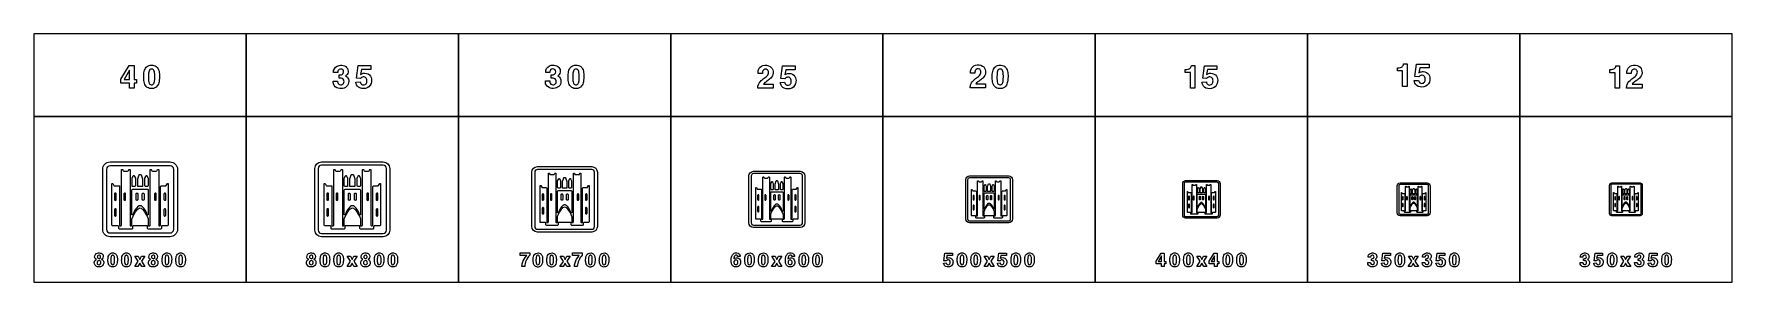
# Model space of a CAD drawing. Extents: x 0 to 18160, y 0 to 2655.
import ezdxf

# ---------------------------------------------------------------- set-up
doc = ezdxf.new("R2010")
doc.units = 0
doc.header["$MEASUREMENT"] = 0

msp = doc.modelspace()

# ---------------------------------------------------------------- linework, layer by layer
for points in [[(0, 1770), (2270, 1770), (2270, 2655), (0, 2655)], [(2270, 1770), (4540, 1770), (4540, 2655), (2270, 2655)], [(4540, 1770), (6810, 1770), (6810, 2655), (4540, 2655)], [(6810, 1770), (9080, 1770), (9080, 2655), (6810, 2655)], [(9080, 1770), (11350, 1770), (11350, 2655), (9080, 2655)], [(11350, 1770), (13620, 1770), (13620, 2655), (11350, 2655)], [(13620, 1770), (15890, 1770), (15890, 2655), (13620, 2655)], [(15890, 1770), (18160, 1770), (18160, 2655), (15890, 2655)], [(927.496, 2171.35), (1017.9, 2317.79), (1070.98, 2317.79), (1070.98, 2166.57), (1097.95, 2166.57), (1097.95, 2128.53), (1070.98, 2128.53), (1070.98, 2076.28), (1023.46, 2076.28), (1023.46, 2128.53), (927.496, 2128.53)], [(1023.46, 2269.13), (963.474, 2166.57), (1023.46, 2166.57)], [(0, 0), (2270, 0), (2270, 1770), (0, 1770)], [(2270, 0), (4540, 0), (4540, 1770), (2270, 1770)], [(4540, 0), (6810, 0), (6810, 1770), (4540, 1770)], [(6810, 0), (9080, 0), (9080, 1770), (6810, 1770)], [(9080, 0), (11350, 0), (11350, 1770), (9080, 1770)], [(11350, 0), (13620, 0), (13620, 1770), (11350, 1770)], [(13620, 0), (15890, 0), (15890, 1770), (13620, 1770)], [(15890, 0), (18160, 0), (18160, 1770), (15890, 1770)], [(1115.2, 221.769), (1080.08, 276.319), (1114.84, 276.319), (1133.11, 242.267), (1151.83, 276.319), (1185.98, 276.319), (1150.44, 222.29), (1186.95, 166.272), (1152.4, 166.272), (1132.54, 202.362), (1112.14, 166.272), (1077.99, 166.272)], [(3385.19, 221.769), (3350.07, 276.319), (3384.84, 276.319), (3403.11, 242.267), (3421.83, 276.319), (3455.97, 276.319), (3420.43, 222.29), (3456.95, 166.272), (3422.4, 166.272), (3402.54, 202.362), (3382.14, 166.272), (3347.99, 166.272)], [(5662.41, 221.386), (5627.29, 275.936), (5662.06, 275.936), (5680.33, 241.884), (5699.05, 275.936), (5733.19, 275.936), (5697.65, 221.908), (5734.17, 165.889), (5699.62, 165.889), (5679.76, 201.979), (5659.35, 165.889), (5625.21, 165.889)], [(7925.79, 221.523), (7890.67, 276.072), (7925.43, 276.072), (7943.7, 242.02), (7962.42, 276.072), (7996.57, 276.072), (7961.03, 222.044), (7997.54, 166.025), (7962.99, 166.025), (7943.13, 202.115), (7922.73, 166.025), (7888.58, 166.025)], [(10198.2, 221.797), (10163.1, 276.346), (10197.9, 276.346), (10216.2, 242.294), (10234.9, 276.346), (10269, 276.346), (10233.5, 222.318), (10270, 166.299), (10235.4, 166.299), (10215.6, 202.389), (10195.2, 166.299), (10161, 166.299)], [(12001, 222.096), (12055.2, 309.963), (12087.1, 309.963), (12087.1, 219.229), (12103.3, 219.229), (12103.3, 196.409), (12087.1, 196.409), (12087.1, 165.058), (12058.6, 165.058), (12058.6, 196.409), (12001, 196.409)], [(12058.6, 280.769), (12022.6, 219.229), (12058.6, 219.229)], [(12472.5, 221.797), (12437.4, 276.346), (12472.2, 276.347), (12490.5, 242.294), (12509.2, 276.347), (12543.3, 276.347), (12507.8, 222.318), (12544.3, 166.299), (12509.7, 166.299), (12489.9, 202.389), (12469.5, 166.299), (12435.3, 166.299)], [(12569, 222.114), (12623.3, 309.981), (12655.1, 309.981), (12655.1, 219.246), (12671.3, 219.246), (12671.3, 196.427), (12655.1, 196.427), (12655.1, 165.076), (12626.6, 165.076), (12626.6, 196.427), (12569, 196.427)], [(12626.6, 280.787), (12590.6, 219.246), (12626.6, 219.246)], [(14734.2, 221.783), (14699.1, 276.333), (14733.9, 276.333), (14752.1, 242.281), (14770.8, 276.333), (14805, 276.333), (14769.4, 222.304), (14806, 166.285), (14771.4, 166.285), (14751.6, 202.375), (14731.2, 166.285), (14697, 166.285)], [(17004.2, 221.783), (16969.1, 276.333), (17003.9, 276.333), (17022.1, 242.281), (17040.8, 276.333), (17075, 276.333), (17039.4, 222.304), (17076, 166.285), (17041.4, 166.285), (17021.6, 202.375), (17001.2, 166.285), (16967, 166.285)]]:
    msp.add_lwpolyline(points, close=True)
for points in [[(1173.29, 2191.65, -0.0563084), (1179.33, 2254.48, -0.130301), (1201.53, 2298.28, -0.174843), (1243.35, 2319.69, -0.147552), (1296.47, 2313.05, -0.192146), (1333.28, 2269.88, -0.0833996), (1342.52, 2212.85, -0.0545507), (1337.51, 2142.08, -0.116773), (1318.43, 2098, -0.221099), (1263.57, 2070.32, -0.162564), (1212.11, 2082.84, -0.174743), (1180.84, 2128.26, -0.0640867), (1173.37, 2186.95)], [(1224.67, 2161.12, 0.0124589), (1225.19, 2154.8, 0.0668192), (1230.8, 2129.4, 0.615362), (1281.7, 2123.79, 0.0726881), (1287.15, 2136.83, 0.0588562), (1291.85, 2174.11, 0.0389037), (1290.23, 2241.09, 0.084671), (1283.64, 2264.43, 0.156013), (1272.18, 2276.6, 0.143208), (1256.47, 2279.56, 0.172584), (1240.71, 2273.36, 0.132565), (1230.76, 2257.8, 0.0498315), (1226.21, 2236.08, 0.0368731)], [(3199.84, 2150.87), (3246.2, 2150.87, 0.0411845), (3248.26, 2135.66, 0.335066), (3278.75, 2110.39, 0.276505), (3310.74, 2124.92, 0.158203), (3316.31, 2145.65, 0.0878221), (3313.34, 2161.57, 0.217575), (3294.82, 2178.43, 0.0882727), (3273.57, 2181.56), (3262.75, 2181.56), (3262.75, 2216.82, 0.0282129), (3282.34, 2217.42, 0.50028), (3309.32, 2262.91, 0.235001), (3290.79, 2277.96, 0.165496), (3265.12, 2275.67, 0.220849), (3250.9, 2259.12, 0.055705), (3248.02, 2240.92), (3203.2, 2240.92, -0.0488003), (3204.97, 2263.51, -0.30773), (3262.59, 2318.01, -0.146685), (3322.07, 2312.08, -0.469869), (3348.61, 2219.31, -0.0891152), (3336.57, 2207.54), (3332.3, 2204.54, -0.0245333), (3343.48, 2198.14, -0.202429), (3365.75, 2161.45, -0.422325), (3303.08, 2072, -0.154301), (3238.98, 2079.19, -0.287878), (3199.96, 2139.89, -0.0143877)], [(3442.43, 2139.57), (3489.39, 2141.35, 0.0452719), (3495.79, 2125.12, 0.0567733), (3500.53, 2118.25, 0.070207), (3504.95, 2114.77, 0.264984), (3540.97, 2112.87, 0.20748), (3558.38, 2135.98, 0.147389), (3557.24, 2174.01, 0.308532), (3527.86, 2195.42, 0.215743), (3498.08, 2185.19, 0.028781), (3492.71, 2178.95), (3450.09, 2180.96), (3467.91, 2315.64), (3601.95, 2315.64), (3601.95, 2273.77), (3501.51, 2273.77), (3492.55, 2221.76, -0.0211252), (3505.46, 2229.3, -0.121371), (3538.8, 2235.15, -0.244671), (3598.59, 2203.2, -0.173069), (3610.16, 2144.07, -0.256779), (3564.98, 2078.08, -0.199585), (3485.44, 2077.01, -0.245625), (3445.16, 2125.91, -0.0170062)], [(5469.08, 2152.29), (5515.45, 2152.29, 0.0411845), (5517.5, 2137.08, 0.335066), (5547.99, 2111.8, 0.276505), (5579.98, 2126.34, 0.158203), (5585.55, 2147.07, 0.0878221), (5582.59, 2162.99, 0.217575), (5564.07, 2179.85, 0.0882727), (5542.82, 2182.97), (5532, 2182.97), (5532, 2218.24, 0.0282129), (5551.59, 2218.83, 0.50028), (5578.56, 2264.33, 0.235001), (5560.04, 2279.38, 0.165496), (5534.37, 2277.09, 0.220849), (5520.15, 2260.54, 0.055705), (5517.27, 2242.33), (5472.44, 2242.33, -0.0488003), (5474.22, 2264.92, -0.30773), (5531.84, 2319.43, -0.146685), (5591.32, 2313.5, -0.469869), (5617.86, 2220.73, -0.0891152), (5605.81, 2208.96), (5601.55, 2205.96, -0.0245333), (5612.72, 2199.56, -0.202429), (5635, 2162.87, -0.422325), (5572.32, 2073.41, -0.154301), (5508.22, 2080.6, -0.287878), (5469.2, 2141.31, -0.0143877)], [(5711.68, 2191.65, -0.0563084), (5717.72, 2254.48, -0.130301), (5739.91, 2298.28, -0.174843), (5781.74, 2319.69, -0.147552), (5834.86, 2313.05, -0.192146), (5871.67, 2269.88, -0.0833996), (5880.91, 2212.85, -0.0545507), (5875.89, 2142.08, -0.116773), (5856.82, 2098, -0.221099), (5801.96, 2070.32, -0.162564), (5750.5, 2082.84, -0.174743), (5719.22, 2128.26, -0.0640867), (5711.76, 2186.95)], [(5763.06, 2161.12, 0.0124589), (5763.57, 2154.8, 0.0668192), (5769.18, 2129.4, 0.615362), (5820.09, 2123.79, 0.0726881), (5825.54, 2136.83, 0.0588562), (5830.24, 2174.11, 0.0389037), (5828.62, 2241.09, 0.084671), (5822.02, 2264.43, 0.156013), (5810.57, 2276.6, 0.143208), (5794.85, 2279.56, 0.172584), (5779.09, 2273.36, 0.132565), (5769.14, 2257.8, 0.0498315), (5764.6, 2236.08, 0.0368731)], [(7741.06, 2074.79, -0.0640343), (7742.32, 2095.72, -0.161687), (7778.14, 2156.27, -0.0283718), (7819.97, 2188.65, 0.0545111), (7840.86, 2206.58, 0.192461), (7855.83, 2246.12, 0.234238), (7842.24, 2272.5, 0.196223), (7816.93, 2277.28, 0.252425), (7795.01, 2260.1, 0.0856617), (7790.86, 2243.08, 0.0202329), (7790.15, 2231.39), (7743.51, 2231.39, -0.0983795), (7749.55, 2272.7, -0.245047), (7795.72, 2315.83, -0.207102), (7872.69, 2307.49, -0.233443), (7905.15, 2255.16, -0.20961), (7886.99, 2190.98, -0.0785124), (7853.06, 2159.51, 0.0107372), (7817.24, 2133.72, 0.0665092), (7801.37, 2117.68), (7905.86, 2117.68), (7905.86, 2074.79)], [(7981.21, 2136.73), (8028.17, 2138.5, 0.0452719), (8034.56, 2122.27, 0.0567733), (8039.3, 2115.4, 0.070207), (8043.73, 2111.92, 0.264984), (8079.74, 2110.03, 0.20748), (8097.16, 2133.13, 0.147389), (8096.02, 2171.17, 0.308532), (8066.63, 2192.57, 0.215743), (8036.85, 2182.34, 0.028781), (8031.48, 2176.1), (7988.87, 2178.12), (8006.68, 2312.79), (8140.72, 2312.79), (8140.72, 2270.93), (8040.29, 2270.93), (8031.33, 2218.92, -0.0211252), (8044.24, 2226.46, -0.121371), (8077.57, 2232.3, -0.244671), (8137.37, 2200.35, -0.173069), (8148.94, 2141.23, -0.256779), (8103.76, 2075.23, -0.199585), (8024.22, 2074.17, -0.245625), (7983.93, 2123.06, -0.0170062)], [(10012.9, 2078.85, -0.0640343), (10014.2, 2099.78, -0.161687), (10050, 2160.33, -0.0283718), (10091.8, 2192.71, 0.0545111), (10112.7, 2210.64, 0.192461), (10127.7, 2250.18, 0.234238), (10114.1, 2276.56, 0.196223), (10088.8, 2281.34, 0.252425), (10066.8, 2264.16, 0.0856617), (10062.7, 2247.14, 0.0202329), (10062, 2235.45), (10015.3, 2235.45, -0.0983795), (10021.4, 2276.76, -0.245047), (10067.6, 2319.89, -0.207102), (10144.5, 2311.55, -0.233443), (10177, 2259.22, -0.20961), (10158.8, 2195.04, -0.0785124), (10124.9, 2163.57, 0.0107372), (10089.1, 2137.78, 0.0665092), (10073.2, 2121.74), (10177.7, 2121.74), (10177.7, 2078.85)], [(10247.9, 2191.49, -0.0563084), (10253.9, 2254.33, -0.130301), (10276.1, 2298.12, -0.174843), (10317.9, 2319.53, -0.147552), (10371, 2312.9, -0.192146), (10407.8, 2269.73, -0.0833996), (10417.1, 2212.7, -0.0545507), (10412.1, 2141.92, -0.116773), (10393, 2097.85, -0.221099), (10338.1, 2070.16, -0.162564), (10286.7, 2082.68, -0.174743), (10255.4, 2128.1, -0.0640867), (10247.9, 2186.79)], [(10299.2, 2160.96, 0.0124589), (10299.8, 2154.64, 0.0668192), (10305.4, 2129.25, 0.615362), (10356.3, 2123.64, 0.0726881), (10361.7, 2136.67, 0.0588562), (10366.4, 2173.95, 0.0389037), (10364.8, 2240.94, 0.084671), (10358.2, 2264.28, 0.156013), (10346.8, 2276.44, 0.143208), (10331, 2279.4, 0.172584), (10315.3, 2273.2, 0.132565), (10305.3, 2257.64, 0.0498315), (10300.8, 2235.92, 0.0368731)], [(12310.9, 2274.45), (12324.1, 2274.45, 0.0261527), (12330.1, 2275.12, 0.0824327), (12354.9, 2282.34, 0.211118), (12374.9, 2306.08, 0.0230957), (12377.6, 2315.99), (12415.7, 2315.99), (12415.7, 2074.01), (12367.1, 2074.01), (12367.1, 2241.03), (12310.9, 2241.03)], [(12491, 2139), (12538, 2140.78, 0.0452719), (12544.4, 2124.55, 0.0567733), (12549.1, 2117.67, 0.070207), (12553.5, 2114.2, 0.264984), (12589.6, 2112.3, 0.20748), (12607, 2135.41, 0.147389), (12605.8, 2173.44, 0.308532), (12576.4, 2194.85, 0.215743), (12546.7, 2184.62, 0.028781), (12541.3, 2178.38), (12498.7, 2180.39), (12516.5, 2315.07), (12650.5, 2315.07), (12650.5, 2273.2), (12550.1, 2273.2), (12541.1, 2221.19, -0.0211252), (12554.1, 2228.73, -0.121371), (12587.4, 2234.58, -0.244671), (12647.2, 2202.63, -0.173069), (12658.8, 2143.5, -0.256779), (12613.6, 2077.51, -0.199585), (12534, 2076.44, -0.245625), (12493.7, 2125.34, -0.0170062)], [(14580.9, 2291.94), (14594, 2291.94, 0.0261527), (14600.1, 2292.61, 0.0824327), (14624.9, 2299.84, 0.211118), (14644.9, 2323.58, 0.0230957), (14647.6, 2333.49), (14685.7, 2333.49), (14685.7, 2091.51), (14637.1, 2091.51), (14637.1, 2258.53), (14580.9, 2258.53)], [(14761, 2156.5), (14808, 2158.28, 0.0452719), (14814.4, 2142.04, 0.0567733), (14819.1, 2135.17, 0.070207), (14823.5, 2131.7, 0.264984), (14859.6, 2129.8, 0.20748), (14877, 2152.9, 0.147389), (14875.8, 2190.94, 0.308532), (14846.4, 2212.34, 0.215743), (14816.7, 2202.11, 0.028781), (14811.3, 2195.87), (14768.7, 2197.89), (14786.5, 2332.56), (14920.5, 2332.56), (14920.5, 2290.7), (14820.1, 2290.7), (14811.1, 2238.69, -0.0211252), (14824, 2246.23, -0.121371), (14857.4, 2252.08, -0.244671), (14917.2, 2220.12, -0.173069), (14928.7, 2161, -0.256779), (14883.6, 2095.01, -0.199585), (14804, 2093.94, -0.245625), (14763.7, 2142.83, -0.0170062)], [(16852.4, 2273.43), (16865.5, 2273.43, 0.0261527), (16871.5, 2274.1, 0.0824327), (16896.4, 2281.32, 0.211118), (16916.4, 2305.06, 0.0230957), (16919, 2314.97), (16957.1, 2314.97), (16957.1, 2072.99), (16908.5, 2072.99), (16908.5, 2240.01), (16852.4, 2240.01)], [(17032.5, 2075.98, -0.0640343), (17033.8, 2096.92, -0.161687), (17069.6, 2157.46, -0.0283718), (17111.4, 2189.85, 0.0545111), (17132.3, 2207.78, 0.192461), (17147.3, 2247.31, 0.234238), (17133.7, 2273.69, 0.196223), (17108.4, 2278.47, 0.252425), (17086.4, 2261.29, 0.0856617), (17082.3, 2244.27, 0.0202329), (17081.6, 2232.58), (17034.9, 2232.58, -0.0983795), (17041, 2273.89, -0.245047), (17087.1, 2317.02, -0.207102), (17164.1, 2308.69, -0.233443), (17196.6, 2256.36, -0.20961), (17178.4, 2192.18, -0.0785124), (17144.5, 2160.7, 0.0107372), (17108.7, 2134.91, 0.0665092), (17092.8, 2118.88), (17197.3, 2118.88), (17197.3, 2075.98)], [(814.998, 484.997, -0.414213), (734.998, 564.997), (734.998, 1205, -0.414213), (814.998, 1285), (1455, 1285, -0.414213), (1535, 1205), (1535, 564.997, -0.414213), (1455, 484.997)], [(3075, 484.997, -0.414213), (3005, 554.997), (3005, 1215, -0.414213), (3075, 1285), (3735, 1285, -0.414213), (3805, 1215), (3805, 554.997, -0.414213), (3735, 484.997)], [(814.998, 524.997), (1455, 524.997, 0.414213), (1495, 564.997), (1495, 1205, 0.414213), (1455, 1245), (814.998, 1245, 0.414213), (774.998, 1205), (774.998, 564.997, 0.414213)], [(1135, 793.494, -0.213865), (1154.83, 785.042), (1160.78, 778.694, -0.0188007), (1167.38, 772.107, -0.0566553), (1221.15, 679.036, -0.10326), (1222.67, 671.718), (1222.67, 614.522), (1222.68, 609.884, 0.414011), (1232.3, 600.743, 0.4145), (1241.94, 609.895), (1241.97, 1182.52), (1241.97, 1200.1, -0.413957), (1246.54, 1204.67), (1251.66, 1204.67, -0.361631), (1256.14, 1200.92), (1256.85, 1197.15, 0.361897), (1268.09, 1187.78), (1307.59, 1187.78, 0.364672), (1318.86, 1197.24), (1319.5, 1200.9, -0.364327), (1324, 1204.69), (1329.17, 1204.69, -0.413983), (1333.74, 1200.12), (1333.74, 1187.78), (1333.75, 609.895, 0.414406), (1342.89, 600.743), (1344.29, 600.743, 0.414515), (1353.43, 609.895), (1353.43, 1021.83, -0.413715), (1362.57, 1030.96), (1411.37, 1030.96, 0.268302), (1415.34, 1033.24), (1427.16, 1053.7, -0.766535), (1435.68, 1051.41), (1435.68, 1030.95), (1435.69, 609.863, -0.413683), (1426.56, 600.73), (1371.81, 600.73, 0.414575), (1362.66, 591.582), (1362.66, 574.439, -0.413793), (1353.53, 565.301), (1223.66, 565.301, -0.414028), (1214.53, 574.446), (1214.53, 581.082), (1214.53, 587.651), (1214.53, 593.998, 0.414398), (1205.38, 603.138), (1135, 603.138), (1064.62, 603.138, 0.414398), (1055.47, 593.998), (1055.46, 587.651), (1055.46, 581.082), (1055.47, 574.446, -0.414028), (1046.33, 565.301), (916.47, 565.301, -0.413793), (907.333, 574.439), (907.34, 591.582, 0.414575), (898.186, 600.73), (843.439, 600.73, -0.413683), (834.308, 609.863), (834.314, 1030.95), (834.314, 1051.41, -0.766535), (842.84, 1053.7), (854.658, 1033.24, 0.268302), (858.624, 1030.96), (907.427, 1030.96, -0.413715), (916.564, 1021.83), (916.564, 609.895, 0.414515), (925.708, 600.743), (927.109, 600.743, 0.414406), (936.249, 609.895), (936.258, 1187.78), (936.258, 1200.12, -0.413983), (940.828, 1204.69), (945.996, 1204.69, -0.364327), (950.499, 1200.9), (951.138, 1197.24, 0.364672), (962.405, 1187.78), (1001.9, 1187.78, 0.361897), (1013.15, 1197.15), (1013.86, 1200.92, -0.361631), (1018.34, 1204.67), (1023.46, 1204.67, -0.413957), (1028.03, 1200.1), (1028.03, 1182.52), (1028.06, 609.895, 0.4145), (1037.69, 600.743, 0.414011), (1047.32, 609.884), (1047.33, 614.522), (1047.33, 671.718, -0.10326), (1048.85, 679.036, -0.0566553), (1102.61, 772.107, -0.0188007), (1109.22, 778.694), (1115.16, 785.042, -0.213865)], [(1062.42, 1137.3, -0.143907), (1065.03, 1140.03, -0.315828), (1070.56, 1138.67, -0.00437093), (1072.97, 1134.75, -0.03275), (1074.89, 1131.07), (1084.34, 1109.97), (1084.34, 1030.71, -0.413808), (1075.2, 1021.58), (1058.06, 1021.58, -0.413817), (1048.93, 1030.71), (1048.94, 1110.77)], [(1135, 1152.07), (1141.55, 1152.07, -0.324778), (1145.89, 1148.91), (1160.52, 1104.02), (1160.52, 1021.59), (1135, 1021.59), (1109.48, 1021.59), (1109.48, 1104.02), (1124.11, 1148.91, -0.324778), (1128.45, 1152.07)], [(1207.58, 1137.3), (1221.06, 1110.77), (1221.07, 1030.71, -0.413817), (1211.93, 1021.58), (1194.8, 1021.58, -0.413808), (1185.65, 1030.71), (1185.66, 1109.97), (1195.11, 1131.07, -0.03275), (1197.03, 1134.75, -0.00437093), (1199.44, 1138.67, -0.315828), (1204.96, 1140.03, -0.143907)], [(3075, 519.997), (3735, 519.997, 0.414213), (3770, 554.997), (3770, 1215, 0.414213), (3735, 1250), (3075, 1250, 0.414213), (3040, 1215), (3040, 554.997, 0.414213)], [(3405, 793.494, -0.213865), (3424.83, 785.042), (3430.78, 778.694, -0.0188007), (3437.38, 772.107, -0.0566553), (3491.15, 679.036, -0.10326), (3492.67, 671.718), (3492.67, 614.522), (3492.68, 609.884, 0.414011), (3502.3, 600.743, 0.4145), (3511.94, 609.895), (3511.97, 1182.52), (3511.97, 1200.1, -0.413957), (3516.54, 1204.67), (3521.66, 1204.67, -0.361631), (3526.14, 1200.92), (3526.84, 1197.15, 0.361897), (3538.09, 1187.78), (3577.59, 1187.78, 0.364672), (3588.86, 1197.24), (3589.5, 1200.9, -0.364327), (3594, 1204.69), (3599.17, 1204.69, -0.413983), (3603.74, 1200.12), (3603.74, 1187.78), (3603.75, 609.895, 0.414406), (3612.89, 600.743), (3614.29, 600.743, 0.414515), (3623.43, 609.895), (3623.43, 1021.83, -0.413715), (3632.57, 1030.96), (3681.37, 1030.96, 0.268302), (3685.34, 1033.24), (3697.16, 1053.7, -0.766535), (3705.68, 1051.41), (3705.68, 1030.95), (3705.69, 609.863, -0.413683), (3696.56, 600.73), (3641.81, 600.73, 0.414575), (3632.66, 591.582), (3632.66, 574.439, -0.413793), (3623.53, 565.301), (3493.66, 565.301, -0.414028), (3484.53, 574.446), (3484.53, 581.082), (3484.53, 587.651), (3484.53, 593.998, 0.414398), (3475.38, 603.138), (3405, 603.138), (3334.62, 603.138, 0.414398), (3325.47, 593.998), (3325.46, 587.651), (3325.46, 581.082), (3325.47, 574.446, -0.414028), (3316.33, 565.301), (3186.47, 565.301, -0.413793), (3177.33, 574.439), (3177.34, 591.582, 0.414575), (3168.19, 600.73), (3113.44, 600.73, -0.413683), (3104.31, 609.863), (3104.31, 1030.95), (3104.31, 1051.41, -0.766535), (3112.84, 1053.7), (3124.66, 1033.24, 0.268302), (3128.62, 1030.96), (3177.43, 1030.96, -0.413715), (3186.56, 1021.83), (3186.56, 609.895, 0.414515), (3195.71, 600.743), (3197.11, 600.743, 0.414406), (3206.25, 609.895), (3206.26, 1187.78), (3206.26, 1200.12, -0.413983), (3210.83, 1204.69), (3216, 1204.69, -0.364327), (3220.5, 1200.9), (3221.14, 1197.24, 0.364672), (3232.4, 1187.78), (3271.9, 1187.78, 0.361897), (3283.15, 1197.15), (3283.86, 1200.92, -0.361631), (3288.34, 1204.67), (3293.46, 1204.67, -0.413957), (3298.03, 1200.1), (3298.03, 1182.52), (3298.06, 609.895, 0.4145), (3307.69, 600.743, 0.414011), (3317.32, 609.884), (3317.33, 614.522), (3317.33, 671.718, -0.10326), (3318.84, 679.036, -0.0566553), (3372.61, 772.107, -0.0188007), (3379.22, 778.694), (3385.16, 785.042, -0.213865)], [(3332.42, 1137.3, -0.143907), (3335.03, 1140.03, -0.315828), (3340.56, 1138.67, -0.00437093), (3342.97, 1134.75, -0.03275), (3344.89, 1131.07), (3354.34, 1109.97), (3354.34, 1030.71, -0.413808), (3345.2, 1021.58), (3328.06, 1021.58, -0.413817), (3318.93, 1030.71), (3318.94, 1110.77)], [(3405, 1152.07), (3411.55, 1152.07, -0.324778), (3415.89, 1148.91), (3430.52, 1104.02), (3430.52, 1021.59), (3405, 1021.59), (3379.48, 1021.59), (3379.48, 1104.02), (3394.11, 1148.91, -0.324778), (3398.45, 1152.07)], [(3477.58, 1137.3), (3491.06, 1110.77), (3491.07, 1030.71, -0.413817), (3481.93, 1021.58), (3464.8, 1021.58, -0.413808), (3455.65, 1030.71), (3455.66, 1109.97), (3465.11, 1131.07, -0.03275), (3467.03, 1134.75, -0.00437093), (3469.44, 1138.67, -0.315828), (3474.96, 1140.03, -0.143907)], [(5385, 534.997, -0.414213), (5325, 594.997), (5325, 1175, -0.414213), (5385, 1235), (5965, 1235, -0.414213), (6025, 1175), (6025, 594.997, -0.414213), (5965, 534.997)], [(5385, 564.998), (5965, 564.998, 0.414213), (5995, 594.998), (5995, 1175, 0.414213), (5965, 1205), (5385, 1205, 0.414213), (5355, 1175), (5355, 594.998, 0.414213)], [(5675, 804.932, -0.213865), (5692.35, 797.537), (5697.55, 791.982, -0.0188007), (5703.33, 786.218, -0.0566553), (5750.38, 704.781, -0.10326), (5751.71, 698.378), (5751.71, 648.331), (5751.72, 644.273, 0.414011), (5760.14, 636.275, 0.4145), (5768.57, 644.283), (5768.6, 1145.33), (5768.6, 1160.71, -0.413957), (5772.6, 1164.71), (5777.07, 1164.71, -0.361631), (5781, 1161.43), (5781.61, 1158.13, 0.361897), (5791.46, 1149.93), (5826.02, 1149.93, 0.364672), (5835.88, 1158.21), (5836.44, 1161.41, -0.364327), (5840.38, 1164.73), (5844.9, 1164.73, -0.413983), (5848.9, 1160.73), (5848.9, 1149.93), (5848.9, 644.283, 0.414406), (5856.9, 636.275), (5858.13, 636.275, 0.414515), (5866.13, 644.283), (5866.13, 1004.73, -0.413715), (5874.12, 1012.72), (5916.83, 1012.71, 0.268302), (5920.3, 1014.71), (5930.64, 1032.61, -0.766535), (5938.1, 1030.61), (5938.1, 1012.71), (5938.1, 644.255, -0.413683), (5930.11, 636.263), (5882.21, 636.263, 0.414575), (5874.2, 628.259), (5874.21, 613.259, -0.413793), (5866.21, 605.263), (5752.58, 605.263, -0.414028), (5744.59, 613.265), (5744.59, 619.072), (5744.59, 624.82), (5744.59, 630.373, 0.414398), (5736.58, 638.371), (5675, 638.371), (5613.42, 638.371, 0.414398), (5605.41, 630.373), (5605.41, 624.82), (5605.41, 619.072), (5605.41, 613.265, -0.414028), (5597.42, 605.263), (5483.79, 605.263, -0.413793), (5475.79, 613.259), (5475.8, 628.259, 0.414575), (5467.79, 636.263), (5419.88, 636.263, -0.413683), (5411.89, 644.255), (5411.9, 1012.71), (5411.9, 1030.61, -0.766535), (5419.36, 1032.61), (5429.7, 1014.71, 0.268302), (5433.17, 1012.71), (5475.87, 1012.72, -0.413715), (5483.87, 1004.73), (5483.87, 644.283, 0.414515), (5491.87, 636.275), (5493.09, 636.275, 0.414406), (5501.09, 644.283), (5501.1, 1149.93), (5501.1, 1160.73, -0.413983), (5505.1, 1164.73), (5509.62, 1164.73, -0.364327), (5513.56, 1161.41), (5514.12, 1158.21, 0.364672), (5523.98, 1149.93), (5558.54, 1149.93, 0.361897), (5568.38, 1158.13), (5569, 1161.43, -0.361631), (5572.92, 1164.71), (5577.4, 1164.71, -0.413957), (5581.4, 1160.71), (5581.4, 1145.33), (5581.43, 644.283, 0.4145), (5589.86, 636.275, 0.414011), (5598.28, 644.273), (5598.28, 648.331), (5598.28, 698.378, -0.10326), (5599.61, 704.781, -0.0566553), (5646.66, 786.218, -0.0188007), (5652.44, 791.982), (5657.64, 797.537, -0.213865)], [(5611.49, 1105.77, -0.143907), (5613.78, 1108.15, -0.315828), (5618.62, 1106.96, -0.00437093), (5620.72, 1103.53, -0.03275), (5622.4, 1100.31), (5630.67, 1081.85), (5630.67, 1012.5, -0.413808), (5622.67, 1004.51), (5607.68, 1004.5, -0.413817), (5599.69, 1012.5), (5599.69, 1082.55)], [(5675, 1118.69), (5680.73, 1118.69, -0.324778), (5684.53, 1115.93), (5697.33, 1076.64), (5697.33, 1004.51), (5675, 1004.51), (5652.67, 1004.51), (5652.67, 1076.64), (5665.47, 1115.93, -0.324778), (5669.27, 1118.69)], [(5738.5, 1105.77), (5750.3, 1082.55), (5750.31, 1012.5, -0.413817), (5742.32, 1004.5), (5727.32, 1004.51, -0.413808), (5719.32, 1012.5), (5719.32, 1081.85), (5727.59, 1100.31, -0.03275), (5729.28, 1103.53, -0.00437093), (5731.38, 1106.96, -0.315828), (5736.22, 1108.15, -0.143907)], [(7695, 584.997, -0.414213), (7645, 634.997), (7645, 1135, -0.414213), (7695, 1185), (8195, 1185, -0.414213), (8245, 1135), (8245, 634.997, -0.414213), (8195, 584.997)], [(7695, 609.997), (8195, 609.997, 0.414213), (8220, 634.997), (8220, 1135, 0.414213), (8195, 1160), (7695, 1160, 0.414213), (7670, 1135), (7670, 634.997, 0.414213)], [(7945, 816.37, -0.213865), (7959.87, 810.031), (7964.33, 805.27, -0.0188007), (7969.29, 800.33, -0.0566553), (8009.61, 730.526, -0.10326), (8010.75, 725.038), (8010.75, 682.141), (8010.76, 678.662, 0.414011), (8017.98, 671.807, 0.4145), (8025.2, 678.67), (8025.22, 1108.14), (8025.22, 1121.32, -0.413957), (8028.65, 1124.75), (8032.49, 1124.75, -0.361631), (8035.85, 1121.94), (8036.38, 1119.11, 0.361897), (8044.82, 1112.08), (8074.44, 1112.08, 0.364672), (8082.89, 1119.18), (8083.37, 1121.92, -0.364327), (8086.75, 1124.77), (8090.63, 1124.77, -0.413983), (8094.05, 1121.34), (8094.05, 1112.08), (8094.06, 678.67, 0.414406), (8100.92, 671.807), (8101.97, 671.807, 0.414515), (8108.82, 678.67), (8108.82, 987.622, -0.413715), (8115.68, 994.472), (8152.28, 994.468, 0.268302), (8155.25, 996.183), (8164.12, 1011.52, -0.766535), (8170.51, 1009.81), (8170.51, 994.466), (8170.52, 678.647, -0.413683), (8163.67, 671.796), (8122.61, 671.796, 0.414575), (8115.74, 664.936), (8115.75, 652.079, -0.413793), (8108.89, 645.225), (8011.5, 645.225, -0.414028), (8004.65, 652.084), (8004.65, 657.061), (8004.65, 661.988), (8004.65, 666.747, 0.414398), (7997.78, 673.603), (7945, 673.603), (7892.21, 673.603, 0.414398), (7885.35, 666.747), (7885.35, 661.988), (7885.35, 657.061), (7885.35, 652.084, -0.414028), (7878.5, 645.225), (7781.1, 645.225, -0.413793), (7774.25, 652.079), (7774.25, 664.936, 0.414575), (7767.39, 671.796), (7726.33, 671.796, -0.413683), (7719.48, 678.647), (7719.48, 994.466), (7719.48, 1009.81, -0.766535), (7725.88, 1011.52), (7734.74, 996.183, 0.268302), (7737.72, 994.468), (7774.32, 994.472, -0.413715), (7781.17, 987.622), (7781.17, 678.67, 0.414515), (7788.03, 671.807), (7789.08, 671.807, 0.414406), (7795.94, 678.67), (7795.94, 1112.08), (7795.94, 1121.34, -0.413983), (7799.37, 1124.77), (7803.25, 1124.77, -0.364327), (7806.62, 1121.92), (7807.1, 1119.18, 0.364672), (7815.55, 1112.08), (7845.18, 1112.08, 0.361897), (7853.61, 1119.11), (7854.14, 1121.94, -0.361631), (7857.5, 1124.75), (7861.34, 1124.75, -0.413957), (7864.77, 1121.32), (7864.77, 1108.14), (7864.8, 678.67, 0.4145), (7872.02, 671.807, 0.414011), (7879.24, 678.662), (7879.24, 682.141), (7879.24, 725.038, -0.10326), (7880.38, 730.526, -0.0566553), (7920.71, 800.33, -0.0188007), (7925.66, 805.27), (7930.12, 810.031, -0.213865)], [(10005, 634.997, -0.414213), (9965, 674.997), (9965, 1095, -0.414213), (10005, 1135), (10425, 1135, -0.414213), (10465, 1095), (10465, 674.997, -0.414213), (10425, 634.997)], [(10005, 654.997), (10425, 654.997, 0.414213), (10445, 674.997), (10445, 1095, 0.414213), (10425, 1115), (10005, 1115, 0.414213), (9985, 1095), (9985, 674.997, 0.414213)], [(870.062, 952.447, 0.23797), (862.844, 948.691, 0.160744), (860.72, 942.17), (860.718, 884.201, 0.210828), (864.173, 876.241, 0.18663), (870.125, 873.925, 0.238071), (877.378, 877.668, 0.160792), (879.526, 884.201), (879.524, 942.168, 0.210924), (876.039, 950.142, 0.186708)], [(971.156, 952.447, 0.23797), (963.937, 948.691, 0.160744), (961.814, 942.17), (961.812, 884.201, 0.210828), (965.267, 876.241, 0.18663), (971.219, 873.925, 0.238071), (978.471, 877.668, 0.160792), (980.62, 884.201), (980.618, 942.168, 0.210924), (977.133, 950.142, 0.186708)], [(1135, 993.799), (1213.41, 993.799, -0.413678), (1222.54, 984.665), (1222.53, 718.681), (1214.55, 718.681), (1212.24, 718.721, 0.139294), (1154.98, 811.556, 0.187608), (1142.62, 816.355), (1135, 816.353), (1127.37, 816.355, 0.187608), (1115.02, 811.556, 0.139294), (1057.76, 718.721), (1055.45, 718.681), (1047.46, 718.681), (1047.45, 984.665, -0.413678), (1056.59, 993.799)], [(1101.83, 952.447, -0.238293), (1109.12, 948.717, -0.160912), (1111.3, 942.168), (1111.3, 884.201, -0.210746), (1107.85, 876.244, -0.186552), (1101.9, 873.925, -0.238175), (1094.64, 877.666, -0.160853), (1092.49, 884.201), (1092.49, 942.17, -0.210664), (1095.91, 950.115, -0.186486)], [(1168.16, 952.447, -0.23797), (1175.38, 948.691, -0.160744), (1177.51, 942.17), (1177.51, 884.201, -0.210828), (1174.05, 876.241, -0.18663), (1168.1, 873.925, -0.238071), (1160.85, 877.668, -0.160792), (1158.7, 884.201), (1158.7, 942.168, -0.210924), (1162.19, 950.142, -0.186708)], [(1298.85, 952.447, 0.238293), (1291.56, 948.717, 0.160912), (1289.38, 942.168), (1289.38, 884.201, 0.210746), (1292.83, 876.244, 0.186552), (1298.78, 873.925, 0.238175), (1306.04, 877.666, 0.160853), (1308.19, 884.201), (1308.19, 942.17, 0.210664), (1304.77, 950.115, 0.186486)], [(1399.93, 952.447, 0.238293), (1392.64, 948.717, 0.160912), (1390.47, 942.168), (1390.47, 884.201, 0.210746), (1393.92, 876.244, 0.186552), (1399.87, 873.925, 0.238175), (1407.12, 877.666, 0.160853), (1409.27, 884.201), (1409.27, 942.17, 0.210664), (1405.85, 950.115, 0.186486)], [(3140.06, 952.447, 0.23797), (3132.84, 948.691, 0.160744), (3130.72, 942.17), (3130.72, 884.201, 0.210828), (3134.17, 876.241, 0.18663), (3140.13, 873.925, 0.238071), (3147.38, 877.668, 0.160792), (3149.53, 884.201), (3149.52, 942.168, 0.210924), (3146.04, 950.142, 0.186708)], [(3241.16, 952.447, 0.23797), (3233.94, 948.691, 0.160744), (3231.81, 942.17), (3231.81, 884.201, 0.210828), (3235.27, 876.241, 0.18663), (3241.22, 873.925, 0.238071), (3248.47, 877.668, 0.160792), (3250.62, 884.201), (3250.62, 942.168, 0.210924), (3247.13, 950.142, 0.186708)], [(3405, 993.799), (3483.41, 993.799, -0.413678), (3492.54, 984.665), (3492.53, 718.681), (3484.55, 718.681), (3482.24, 718.721, 0.139294), (3424.98, 811.556, 0.187608), (3412.62, 816.355), (3405, 816.353), (3397.37, 816.355, 0.187608), (3385.01, 811.556, 0.139294), (3327.76, 718.721), (3325.45, 718.681), (3317.46, 718.681), (3317.45, 984.665, -0.413678), (3326.59, 993.799)], [(3371.83, 952.447, -0.238293), (3379.12, 948.717, -0.160912), (3381.3, 942.168), (3381.3, 884.201, -0.210746), (3377.85, 876.244, -0.186552), (3371.9, 873.925, -0.238175), (3364.64, 877.666, -0.160853), (3362.49, 884.201), (3362.49, 942.17, -0.210664), (3365.91, 950.115, -0.186486)], [(3438.16, 952.447, -0.23797), (3445.38, 948.691, -0.160744), (3447.51, 942.17), (3447.51, 884.201, -0.210828), (3444.05, 876.241, -0.18663), (3438.1, 873.925, -0.238071), (3430.85, 877.668, -0.160792), (3428.7, 884.201), (3428.7, 942.168, -0.210924), (3432.19, 950.142, -0.186708)], [(3568.84, 952.447, 0.238293), (3561.56, 948.717, 0.160912), (3559.38, 942.168), (3559.38, 884.201, 0.210746), (3562.83, 876.244, 0.186552), (3568.78, 873.925, 0.238175), (3576.04, 877.666, 0.160853), (3578.19, 884.201), (3578.19, 942.17, 0.210664), (3574.77, 950.115, 0.186486)], [(3669.93, 952.447, 0.238293), (3662.64, 948.717, 0.160912), (3660.47, 942.168), (3660.47, 884.201, 0.210746), (3663.92, 876.244, 0.186552), (3669.87, 873.925, 0.238175), (3677.12, 877.666, 0.160853), (3679.27, 884.201), (3679.27, 942.17, 0.210664), (3675.85, 950.115, 0.186486)], [(5443.18, 944.014, 0.23797), (5436.86, 940.727, 0.160744), (5435.01, 935.022), (5435, 884.299, 0.210828), (5438.03, 877.334, 0.18663), (5443.23, 875.307, 0.238071), (5449.58, 878.583, 0.160792), (5451.46, 884.299), (5451.46, 935.02, 0.210924), (5448.41, 941.997, 0.186708)], [(5531.64, 944.014, 0.23797), (5525.32, 940.727, 0.160744), (5523.46, 935.022), (5523.46, 884.299, 0.210828), (5526.48, 877.334, 0.18663), (5531.69, 875.307, 0.238071), (5538.04, 878.583, 0.160792), (5539.92, 884.299), (5539.92, 935.02, 0.210924), (5536.87, 941.997, 0.186708)], [(5675, 980.199), (5743.61, 980.199, -0.413678), (5751.6, 972.207), (5751.59, 739.47), (5744.6, 739.47), (5742.58, 739.505, 0.139294), (5692.48, 820.736, 0.187608), (5681.67, 824.935), (5675, 824.934), (5668.33, 824.935, 0.187608), (5657.51, 820.736, 0.139294), (5607.41, 739.505), (5605.39, 739.47), (5598.41, 739.47), (5598.4, 972.207, -0.413678), (5606.39, 980.199)], [(5645.98, 944.014, -0.238293), (5652.36, 940.75, -0.160912), (5654.26, 935.02), (5654.26, 884.299, -0.210746), (5651.24, 877.336, -0.186552), (5646.03, 875.307, -0.238175), (5639.68, 878.581, -0.160853), (5637.8, 884.299), (5637.8, 935.022, -0.210664), (5640.8, 941.974, -0.186486)], [(5704.02, 944.014, -0.23797), (5710.33, 940.727, -0.160744), (5712.19, 935.022), (5712.19, 884.299, -0.210828), (5709.17, 877.334, -0.18663), (5703.96, 875.307, -0.238071), (5697.62, 878.583, -0.160792), (5695.74, 884.299), (5695.74, 935.02, -0.210924), (5698.79, 941.997, -0.186708)], [(5818.36, 944.014, 0.238293), (5811.99, 940.75, 0.160912), (5810.09, 935.02), (5810.08, 884.299, 0.210746), (5813.1, 877.336, 0.186552), (5818.31, 875.307, 0.238175), (5824.66, 878.581, 0.160853), (5826.54, 884.299), (5826.54, 935.022, 0.210664), (5823.55, 941.974, 0.186486)], [(5906.81, 944.014, 0.238293), (5900.44, 940.75, 0.160912), (5898.53, 935.02), (5898.53, 884.299, 0.210746), (5901.55, 877.336, 0.186552), (5906.76, 875.307, 0.238175), (5913.11, 878.581, 0.160853), (5914.99, 884.299), (5914.99, 935.022, 0.210664), (5912, 941.974, 0.186486)], [(7746.3, 935.582, 0.23797), (7740.88, 932.765, 0.160744), (7739.29, 927.875), (7739.29, 884.398, 0.210828), (7741.88, 878.428, 0.18663), (7746.34, 876.691, 0.238071), (7751.78, 879.498, 0.160792), (7753.39, 884.398), (7753.39, 927.873, 0.210924), (7750.78, 933.853, 0.186708)], [(7822.12, 935.582, 0.23797), (7816.7, 932.765, 0.160744), (7815.11, 927.875), (7815.11, 884.398, 0.210828), (7817.7, 878.428, 0.18663), (7822.16, 876.691, 0.238071), (7827.6, 879.498, 0.160792), (7829.21, 884.398), (7829.21, 927.873, 0.210924), (7826.6, 933.853, 0.186708)], [(7945, 966.598), (8003.8, 966.598, -0.413678), (8010.66, 959.748), (8010.65, 760.26), (8004.66, 760.26), (8002.93, 760.29, 0.139294), (7959.99, 829.916, 0.187608), (7950.72, 833.515), (7945, 833.514), (7939.28, 833.515, 0.187608), (7930.01, 829.916, 0.139294), (7887.07, 760.29), (7885.34, 760.26), (7879.35, 760.26), (7879.34, 959.748, -0.413678), (7886.19, 966.598)], [(7890.57, 1074.23, -0.143907), (7892.52, 1076.27, -0.315828), (7896.67, 1075.25, -0.00437093), (7898.47, 1072.31, -0.03275), (7899.92, 1069.55), (7907, 1053.73), (7907.01, 994.283, -0.413808), (7900.15, 987.433), (7887.3, 987.431, -0.413817), (7880.44, 994.283), (7880.45, 1054.33)], [(7920.12, 935.582, -0.238293), (7925.59, 932.785, -0.160912), (7927.22, 927.873), (7927.22, 884.398, -0.210746), (7924.63, 878.43, -0.186552), (7920.17, 876.691, -0.238175), (7914.73, 879.497, -0.160853), (7913.12, 884.398), (7913.12, 927.875, -0.210664), (7915.68, 933.833, -0.186486)], [(7945, 1085.3), (7949.91, 1085.3, -0.324778), (7953.17, 1082.94), (7964.14, 1049.26), (7964.14, 987.441), (7945, 987.441), (7925.86, 987.441), (7925.86, 1049.26), (7936.83, 1082.94, -0.324778), (7940.09, 1085.3)], [(7969.87, 935.582, -0.23797), (7975.29, 932.765, -0.160744), (7976.88, 927.875), (7976.88, 884.398, -0.210828), (7974.29, 878.428, -0.18663), (7969.82, 876.691, -0.238071), (7964.38, 879.498, -0.160792), (7962.77, 884.398), (7962.78, 927.873, -0.210924), (7965.39, 933.853, -0.186708)], [(7999.43, 1074.23), (8009.55, 1054.33), (8009.55, 994.283, -0.413817), (8002.7, 987.431), (7989.85, 987.433, -0.413808), (7982.99, 994.283), (7982.99, 1053.73), (7990.08, 1069.55, -0.03275), (7991.52, 1072.31, -0.00437093), (7993.33, 1075.25, -0.315828), (7997.47, 1076.27, -0.143907)], [(8067.88, 935.582, 0.238293), (8062.42, 932.785, 0.160912), (8060.79, 927.873), (8060.79, 884.398, 0.210746), (8063.37, 878.43, 0.186552), (8067.84, 876.691, 0.238175), (8073.28, 879.497, 0.160853), (8074.89, 884.398), (8074.89, 927.875, 0.210664), (8072.33, 933.833, 0.186486)], [(8143.7, 935.582, 0.238293), (8138.23, 932.785, 0.160912), (8136.6, 927.873), (8136.6, 884.398, 0.210746), (8139.19, 878.43, 0.186552), (8143.65, 876.691, 0.238175), (8149.09, 879.497, 0.160853), (8150.71, 884.398), (8150.7, 927.875, 0.210664), (8148.14, 933.833, 0.186486)], [(10215, 827.808, -0.213865), (10227.4, 822.525), (10231.1, 818.558, -0.0188007), (10235.2, 814.441, -0.0566553), (10268.8, 756.271, -0.10326), (10269.8, 751.698), (10269.8, 715.95), (10269.8, 713.051, 0.414011), (10275.8, 707.338, 0.4145), (10281.8, 713.058), (10281.9, 1070.95), (10281.9, 1081.94, -0.413957), (10284.7, 1084.79), (10287.9, 1084.79, -0.361631), (10290.7, 1082.45), (10291.2, 1080.09, 0.361897), (10298.2, 1074.24), (10322.9, 1074.24, 0.364672), (10329.9, 1080.15), (10330.3, 1082.44, -0.364327), (10333.1, 1084.81), (10336.4, 1084.81, -0.413983), (10339.2, 1081.95), (10339.2, 1074.24), (10339.2, 713.058, 0.414406), (10344.9, 707.338), (10345.8, 707.338, 0.414515), (10351.5, 713.058), (10351.5, 970.518, -0.413715), (10357.2, 976.226), (10387.7, 976.222, 0.268302), (10390.2, 977.652), (10397.6, 990.435, -0.766535), (10402.9, 989.007), (10402.9, 976.221), (10402.9, 713.039, -0.413683), (10397.2, 707.33), (10363, 707.33, 0.414575), (10357.3, 701.613), (10357.3, 690.899, -0.413793), (10351.6, 685.187), (10270.4, 685.187, -0.414028), (10264.7, 690.903), (10264.7, 695.05), (10264.7, 699.156), (10264.7, 703.122, 0.414398), (10259, 708.835), (10215, 708.835), (10171, 708.835, 0.414398), (10165.3, 703.122), (10165.3, 699.156), (10165.3, 695.05), (10165.3, 690.903, -0.414028), (10159.6, 685.187), (10078.4, 685.187, -0.413793), (10072.7, 690.899), (10072.7, 701.613, 0.414575), (10067, 707.33), (10032.8, 707.33, -0.413683), (10027.1, 713.039), (10027.1, 976.221), (10027.1, 989.007, -0.766535), (10032.4, 990.435), (10039.8, 977.652, 0.268302), (10042.3, 976.222), (10072.8, 976.226, -0.413715), (10078.5, 970.518), (10078.5, 713.058, 0.414515), (10084.2, 707.338), (10085.1, 707.338, 0.414406), (10090.8, 713.058), (10090.8, 1074.24), (10090.8, 1081.95, -0.413983), (10093.6, 1084.81), (10096.9, 1084.81, -0.364327), (10099.7, 1082.44), (10100.1, 1080.15, 0.364672), (10107.1, 1074.24), (10131.8, 1074.24, 0.361897), (10138.8, 1080.09), (10139.3, 1082.45, -0.361631), (10142.1, 1084.79), (10145.3, 1084.79, -0.413957), (10148.1, 1081.94), (10148.1, 1070.95), (10148.2, 713.058, 0.4145), (10154.2, 707.338, 0.414011), (10160.2, 713.051), (10160.2, 715.95), (10160.2, 751.698, -0.10326), (10161.2, 756.271, -0.0566553), (10194.8, 814.441, -0.0188007), (10198.9, 818.558), (10202.6, 822.525, -0.213865)], [(10049.4, 927.152, 0.23797), (10044.9, 924.804, 0.160744), (10043.6, 920.729), (10043.6, 884.498, 0.210828), (10045.7, 879.523, 0.18663), (10049.5, 878.075, 0.238071), (10054, 880.415, 0.160792), (10055.3, 884.498), (10055.3, 920.727, 0.210924), (10053.1, 925.711, 0.186708)], [(10112.6, 927.152, 0.23797), (10108.1, 924.804, 0.160744), (10106.8, 920.729), (10106.8, 884.498, 0.210828), (10108.9, 879.523, 0.18663), (10112.6, 878.075, 0.238071), (10117.2, 880.415, 0.160792), (10118.5, 884.498), (10118.5, 920.727, 0.210924), (10116.3, 925.711, 0.186708)], [(10215, 952.998), (10264, 952.998, -0.413678), (10269.7, 947.29), (10269.7, 781.049), (10264.7, 781.049), (10263.3, 781.074, 0.139294), (10227.5, 839.096, 0.187608), (10219.8, 842.096), (10215, 842.095), (10210.2, 842.096, 0.187608), (10202.5, 839.096, 0.139294), (10166.7, 781.074), (10165.3, 781.049), (10160.3, 781.049), (10160.3, 947.29, -0.413678), (10166, 952.998)], [(10169.6, 1042.69, -0.143907), (10171.3, 1044.39, -0.315828), (10174.7, 1043.54, -0.00437093), (10176.2, 1041.09, -0.03275), (10177.4, 1038.79), (10183.3, 1025.61), (10183.3, 976.069, -0.413808), (10177.6, 970.36), (10166.9, 970.359, -0.413817), (10161.2, 976.069), (10161.2, 1026.11)], [(10194.3, 927.152, -0.238293), (10198.8, 924.82, -0.160912), (10200.2, 920.727), (10200.2, 884.498, -0.210746), (10198, 879.525, -0.186552), (10194.3, 878.075, -0.238175), (10189.8, 880.413, -0.160853), (10188.4, 884.498), (10188.4, 920.729, -0.210664), (10190.6, 925.694, -0.186486)], [(10215, 1051.92), (10219.1, 1051.92, -0.324778), (10221.8, 1049.95), (10230.9, 1021.88), (10230.9, 970.367), (10215, 970.367), (10199, 970.367), (10199, 1021.88), (10208.2, 1049.95, -0.324778), (10210.9, 1051.92)], [(10235.7, 927.152, -0.23797), (10240.2, 924.804, -0.160744), (10241.6, 920.729), (10241.6, 884.498, -0.210828), (10239.4, 879.523, -0.18663), (10235.7, 878.075, -0.238071), (10231.2, 880.415, -0.160792), (10229.8, 884.498), (10229.8, 920.727, -0.210924), (10232, 925.711, -0.186708)], [(10260.4, 1042.69), (10268.8, 1026.11), (10268.8, 976.069, -0.413817), (10263.1, 970.359), (10252.4, 970.36, -0.413808), (10246.7, 976.069), (10246.7, 1025.61), (10252.6, 1038.79, -0.03275), (10253.8, 1041.09, -0.00437093), (10255.3, 1043.54, -0.315828), (10258.7, 1044.39, -0.143907)], [(10317.4, 927.152, 0.238293), (10312.8, 924.82, 0.160912), (10311.5, 920.727), (10311.5, 884.498, 0.210746), (10313.6, 879.525, 0.186552), (10317.4, 878.075, 0.238175), (10321.9, 880.413, 0.160853), (10323.2, 884.498), (10323.2, 920.729, 0.210664), (10321.1, 925.694, 0.186486)], [(10380.6, 927.152, 0.238293), (10376, 924.82, 0.160912), (10374.7, 920.727), (10374.7, 884.498, 0.210746), (10376.8, 879.525, 0.186552), (10380.5, 878.075, 0.238175), (10385.1, 880.413, 0.160853), (10386.4, 884.498), (10386.4, 920.729, 0.210664), (10384.3, 925.694, 0.186486)], [(12315, 684.997, -0.414213), (12285, 714.997), (12285, 1055, -0.414213), (12315, 1085), (12655, 1085, -0.414213), (12685, 1055), (12685, 714.997, -0.414213), (12655, 684.997)], [(12315, 699.997), (12655, 699.997, 0.414213), (12670, 714.997), (12670, 1055, 0.414213), (12655, 1070), (12315, 1070, 0.414213), (12300, 1055), (12300, 714.997, 0.414213)], [(12485, 839.246, -0.213865), (12494.9, 835.02), (12497.9, 831.846, -0.0188007), (12501.2, 828.552, -0.0566553), (12528.1, 782.016, -0.10326), (12528.8, 778.358), (12528.8, 749.76), (12528.8, 747.441, 0.414011), (12533.6, 742.87, 0.4145), (12538.5, 747.446), (12538.5, 1033.76), (12538.5, 1042.55, -0.413957), (12540.8, 1044.83), (12543.3, 1044.83, -0.361631), (12545.6, 1042.96), (12545.9, 1041.07, 0.361897), (12551.5, 1036.39), (12571.3, 1036.39, 0.364672), (12576.9, 1041.12), (12577.2, 1042.95, -0.364327), (12579.5, 1044.85), (12582.1, 1044.85, -0.413983), (12584.4, 1042.56), (12584.4, 1036.39), (12584.4, 747.446, 0.414406), (12588.9, 742.87), (12589.6, 742.87, 0.414515), (12594.2, 747.446), (12594.2, 953.414, -0.413715), (12598.8, 957.981), (12623.2, 957.977, 0.268302), (12625.2, 959.121), (12631.1, 969.348, -0.766535), (12635.3, 968.205), (12635.3, 957.976), (12635.3, 747.43, -0.413683), (12630.8, 742.864), (12603.4, 742.864, 0.414575), (12598.8, 738.29), (12598.8, 729.718, -0.413793), (12594.3, 725.149), (12529.3, 725.149, -0.414028), (12524.8, 729.722), (12524.8, 733.04), (12524.8, 736.324), (12524.8, 739.497, 0.414398), (12520.2, 744.068), (12485, 744.068), (12449.8, 744.068, 0.414398), (12445.2, 739.497), (12445.2, 736.324), (12445.2, 733.04), (12445.2, 729.722, -0.414028), (12440.7, 725.149), (12375.7, 725.149, -0.413793), (12371.2, 729.718), (12371.2, 738.29, 0.414575), (12366.6, 742.864), (12339.2, 742.864, -0.413683), (12334.7, 747.43), (12334.7, 957.976), (12334.7, 968.205, -0.766535), (12338.9, 969.348), (12344.8, 959.121, 0.268302), (12346.8, 957.977), (12371.2, 957.981, -0.413715), (12375.8, 953.414), (12375.8, 747.446, 0.414515), (12380.4, 742.87), (12381.1, 742.87, 0.414406), (12385.6, 747.446), (12385.6, 1036.39), (12385.6, 1042.56, -0.413983), (12387.9, 1044.85), (12390.5, 1044.85, -0.364327), (12392.7, 1042.95), (12393.1, 1041.12, 0.364672), (12398.7, 1036.39), (12418.5, 1036.39, 0.361897), (12424.1, 1041.07), (12424.4, 1042.96, -0.361631), (12426.7, 1044.83), (12429.2, 1044.83, -0.413957), (12431.5, 1042.55), (12431.5, 1033.76), (12431.5, 747.446, 0.4145), (12436.3, 742.87, 0.414011), (12441.2, 747.441), (12441.2, 749.76), (12441.2, 778.358, -0.10326), (12441.9, 782.016, -0.0566553), (12468.8, 828.552, -0.0188007), (12472.1, 831.846), (12475.1, 835.02, -0.213865)], [(12352.5, 918.721, 0.23797), (12348.9, 916.843, 0.160744), (12347.9, 913.582), (12347.9, 884.598, 0.210828), (12349.6, 880.618, 0.18663), (12352.6, 879.46, 0.238071), (12356.2, 881.331, 0.160792), (12357.3, 884.598), (12357.3, 913.581, 0.210924), (12355.5, 917.568, 0.186708)], [(12403.1, 918.721, 0.23797), (12399.5, 916.843, 0.160744), (12398.4, 913.582), (12398.4, 884.598, 0.210828), (12400.1, 880.618, 0.18663), (12403.1, 879.46, 0.238071), (12406.7, 881.331, 0.160792), (12407.8, 884.598), (12407.8, 913.581, 0.210924), (12406.1, 917.568, 0.186708)], [(12485, 939.398), (12524.2, 939.398, -0.413678), (12528.8, 934.831), (12528.8, 801.839), (12524.8, 801.839), (12523.6, 801.859, 0.139294), (12495, 848.276, 0.187608), (12488.8, 850.676), (12485, 850.675), (12481.2, 850.676, 0.187608), (12475, 848.276, 0.139294), (12446.4, 801.859), (12445.2, 801.839), (12441.2, 801.839), (12441.2, 934.831, -0.413678), (12445.8, 939.398)], [(12448.7, 1011.15, -0.143907), (12450, 1012.51, -0.315828), (12452.8, 1011.84, -0.00437093), (12454, 1009.87, -0.03275), (12454.9, 1008.03), (12459.7, 997.485), (12459.7, 957.855, -0.413808), (12455.1, 953.288), (12446.5, 953.287, -0.413817), (12442, 957.855), (12442, 997.885)], [(12468.4, 918.721, -0.238293), (12472.1, 916.856, -0.160912), (12473.1, 913.581), (12473.1, 884.598, -0.210746), (12471.4, 880.619, -0.186552), (12468.4, 879.46, -0.238175), (12464.8, 881.33, -0.160853), (12463.7, 884.598), (12463.7, 913.582, -0.210664), (12465.5, 917.555, -0.186486)], [(12485, 1018.54), (12488.3, 1018.54, -0.324778), (12490.4, 1016.96), (12497.8, 994.507), (12497.8, 953.293), (12485, 953.293), (12472.2, 953.293), (12472.2, 994.507), (12479.6, 1016.96, -0.324778), (12481.7, 1018.54)], [(12501.6, 918.721, -0.23797), (12505.2, 916.843, -0.160744), (12506.3, 913.582), (12506.3, 884.598, -0.210828), (12504.5, 880.618, -0.18663), (12501.5, 879.46, -0.238071), (12497.9, 881.331, -0.160792), (12496.8, 884.598), (12496.8, 913.581, -0.210924), (12498.6, 917.568, -0.186708)], [(12521.3, 1011.15), (12528, 997.885), (12528, 957.855, -0.413817), (12523.5, 953.287), (12514.9, 953.288, -0.413808), (12510.3, 957.855), (12510.3, 997.485), (12515.1, 1008.03, -0.03275), (12516, 1009.87, -0.00437093), (12517.2, 1011.84, -0.315828), (12520, 1012.51, -0.143907)], [(12566.9, 918.721, 0.238293), (12563.3, 916.856, 0.160912), (12562.2, 913.581), (12562.2, 884.598, 0.210746), (12563.9, 880.619, 0.186552), (12566.9, 879.46, 0.238175), (12570.5, 881.33, 0.160853), (12571.6, 884.598), (12571.6, 913.582, 0.210664), (12569.9, 917.555, 0.186486)], [(12617.5, 918.721, 0.238293), (12613.8, 916.856, 0.160912), (12612.7, 913.581), (12612.7, 884.598, 0.210746), (12614.5, 880.619, 0.186552), (12617.4, 879.46, 0.238175), (12621.1, 881.33, 0.160853), (12622.1, 884.598), (12622.1, 913.582, 0.210664), (12620.4, 917.555, 0.186486)], [(14610, 709.997, -0.414213), (14580, 739.997), (14580, 1030, -0.414213), (14610, 1060), (14900, 1060, -0.414213), (14930, 1030), (14930, 739.997, -0.414213), (14900, 709.997)], [(14610, 724.997), (14900, 724.997, 0.414213), (14915, 739.997), (14915, 1030, 0.414213), (14900, 1045), (14610, 1045, 0.414213), (14595, 1030), (14595, 739.997, 0.414213)], [(14755, 844.965, -0.213865), (14763.7, 841.267), (14766.3, 838.49, -0.0188007), (14769.2, 835.608, -0.0566553), (14792.7, 794.889, -0.10326), (14793.4, 791.688), (14793.4, 766.664), (14793.4, 764.635, 0.414011), (14797.6, 760.636, 0.4145), (14801.8, 764.64), (14801.8, 1015.16), (14801.8, 1022.85, -0.413957), (14803.8, 1024.85), (14806, 1024.85, -0.361631), (14808, 1023.21), (14808.3, 1021.56, 0.361897), (14813.2, 1017.46), (14830.5, 1017.46, 0.364672), (14835.4, 1021.6), (14835.7, 1023.2, -0.364327), (14837.7, 1024.86), (14839.9, 1024.86, -0.413983), (14841.9, 1022.86), (14841.9, 1017.46), (14842, 764.64, 0.414406), (14845.9, 760.636), (14846.6, 760.636, 0.414515), (14850.6, 764.64), (14850.6, 944.862, -0.413715), (14854.6, 948.858), (14875.9, 948.855, 0.268302), (14877.6, 949.856), (14882.8, 958.804, -0.766535), (14886.5, 957.804), (14886.5, 948.854), (14886.6, 764.626, -0.413683), (14882.6, 760.63), (14858.6, 760.63, 0.414575), (14854.6, 756.628), (14854.6, 749.128, -0.413793), (14850.6, 745.13), (14793.8, 745.13, -0.414028), (14789.8, 749.131), (14789.8, 752.035), (14789.8, 754.909), (14789.8, 757.685, 0.414398), (14785.8, 761.684), (14755, 761.684), (14724.2, 761.684, 0.414398), (14720.2, 757.685), (14720.2, 754.909), (14720.2, 752.035), (14720.2, 749.131, -0.414028), (14716.2, 745.13), (14659.4, 745.13, -0.413793), (14655.4, 749.128), (14655.4, 756.628, 0.414575), (14651.4, 760.63), (14627.4, 760.63, -0.413683), (14623.4, 764.626), (14623.4, 948.854), (14623.4, 957.804, -0.766535), (14627.2, 958.804), (14632.3, 949.856, 0.268302), (14634.1, 948.855), (14655.4, 948.858, -0.413715), (14659.4, 944.862), (14659.4, 764.64, 0.414515), (14663.4, 760.636), (14664, 760.636, 0.414406), (14668, 764.64), (14668, 1017.46), (14668, 1022.86, -0.413983), (14670, 1024.86), (14672.3, 1024.86, -0.364327), (14674.3, 1023.2), (14674.6, 1021.6, 0.364672), (14679.5, 1017.46), (14696.8, 1017.46, 0.361897), (14701.7, 1021.56), (14702, 1023.21, -0.361631), (14704, 1024.85), (14706.2, 1024.85, -0.413957), (14708.2, 1022.85), (14708.2, 1015.16), (14708.2, 764.64, 0.4145), (14712.4, 760.636, 0.414011), (14716.6, 764.635), (14716.6, 766.664), (14716.6, 791.688, -0.10326), (14717.3, 794.889, -0.0566553), (14740.8, 835.608, -0.0188007), (14743.7, 838.49), (14746.3, 841.267, -0.213865)], [(14639.1, 914.505, 0.23797), (14635.9, 912.862, 0.160744), (14635, 910.009), (14635, 884.648, 0.210828), (14636.5, 881.165, 0.18663), (14639.1, 880.152, 0.238071), (14642.3, 881.789, 0.160792), (14643.2, 884.648), (14643.2, 910.008, 0.210924), (14641.7, 913.497, 0.186708)], [(14683.3, 914.505, 0.23797), (14680.2, 912.862, 0.160744), (14679.2, 910.009), (14679.2, 884.648, 0.210828), (14680.7, 881.165, 0.18663), (14683.3, 880.152, 0.238071), (14686.5, 881.789, 0.160792), (14687.5, 884.648), (14687.5, 910.008, 0.210924), (14685.9, 913.497, 0.186708)], [(14755, 932.598), (14789.3, 932.598, -0.413678), (14793.3, 928.602), (14793.3, 812.234), (14789.8, 812.234), (14788.8, 812.251, 0.139294), (14763.7, 852.867, 0.187608), (14758.3, 854.966), (14755, 854.966), (14751.7, 854.966, 0.187608), (14746.3, 852.867, 0.139294), (14721.2, 812.251), (14720.2, 812.234), (14716.7, 812.234), (14716.7, 928.602, -0.413678), (14720.7, 932.598)], [(14723.2, 995.381, -0.143907), (14724.4, 996.575, -0.315828), (14726.8, 995.98, -0.00437093), (14727.9, 994.265, -0.03275), (14728.7, 992.654), (14732.8, 983.424), (14732.8, 948.747, -0.413808), (14728.8, 944.751), (14721.3, 944.75, -0.413817), (14717.3, 948.747), (14717.3, 983.774)], [(14740.5, 914.505, -0.238293), (14743.7, 912.873, -0.160912), (14744.6, 910.008), (14744.6, 884.648, -0.210746), (14743.1, 881.166, -0.186552), (14740.5, 880.152, -0.238175), (14737.3, 881.789, -0.160853), (14736.4, 884.648), (14736.4, 910.009, -0.210664), (14737.9, 913.485, -0.186486)], [(14755, 1001.84), (14757.9, 1001.84, -0.324778), (14759.8, 1000.46), (14766.2, 980.818), (14766.2, 944.756), (14755, 944.756), (14743.8, 944.756), (14743.8, 980.818), (14750.2, 1000.46, -0.324778), (14752.1, 1001.84)], [(14769.5, 914.505, -0.23797), (14772.7, 912.862, -0.160744), (14773.6, 910.009), (14773.6, 884.648, -0.210828), (14772.1, 881.165, -0.18663), (14769.5, 880.152, -0.238071), (14766.3, 881.789, -0.160792), (14765.4, 884.648), (14765.4, 910.008, -0.210924), (14766.9, 913.497, -0.186708)], [(14786.8, 995.381), (14792.7, 983.774), (14792.7, 948.747, -0.413817), (14788.7, 944.75), (14781.2, 944.751, -0.413808), (14777.2, 948.747), (14777.2, 983.424), (14781.3, 992.654, -0.03275), (14782.1, 994.265, -0.00437093), (14783.2, 995.98, -0.315828), (14785.6, 996.575, -0.143907)], [(14826.7, 914.505, 0.238293), (14823.5, 912.873, 0.160912), (14822.5, 910.008), (14822.5, 884.648, 0.210746), (14824.1, 881.166, 0.186552), (14826.7, 880.152, 0.238175), (14829.8, 881.789, 0.160853), (14830.8, 884.648), (14830.8, 910.009, 0.210664), (14829.3, 913.485, 0.186486)], [(14870.9, 914.505, 0.238293), (14867.7, 912.873, 0.160912), (14866.8, 910.008), (14866.8, 884.648, 0.210746), (14868.3, 881.166, 0.186552), (14870.9, 880.152, 0.238175), (14874.1, 881.789, 0.160853), (14875, 884.648), (14875, 910.009, 0.210664), (14873.5, 913.485, 0.186486)], [(16874, 709.997, -0.414213), (16850, 733.997), (16850, 1036, -0.414213), (16874, 1060), (17176, 1060, -0.414213), (17200, 1036), (17200, 733.997, -0.414213), (17176, 709.997)], [(16874, 721.997), (17176, 721.997, 0.414213), (17188, 733.997), (17188, 1036, 0.414213), (17176, 1048), (16874, 1048, 0.414213), (16862, 1036), (16862, 733.997, 0.414213)], [(17025, 844.965, -0.213865), (17033.7, 841.267), (17036.3, 838.49, -0.0188007), (17039.2, 835.608, -0.0566553), (17062.7, 794.889, -0.10326), (17063.4, 791.688), (17063.4, 766.664), (17063.4, 764.635, 0.414011), (17067.6, 760.636, 0.4145), (17071.8, 764.64), (17071.8, 1015.16), (17071.8, 1022.85, -0.413957), (17073.8, 1024.85), (17076, 1024.85, -0.361631), (17078, 1023.21), (17078.3, 1021.56, 0.361897), (17083.2, 1017.46), (17100.5, 1017.46, 0.364672), (17105.4, 1021.6), (17105.7, 1023.2, -0.364327), (17107.7, 1024.86), (17109.9, 1024.86, -0.413983), (17111.9, 1022.86), (17111.9, 1017.46), (17112, 764.64, 0.414406), (17115.9, 760.636), (17116.6, 760.636, 0.414515), (17120.6, 764.64), (17120.6, 944.862, -0.413715), (17124.6, 948.858), (17145.9, 948.855, 0.268302), (17147.6, 949.856), (17152.8, 958.804, -0.766535), (17156.5, 957.804), (17156.5, 948.854), (17156.6, 764.626, -0.413683), (17152.6, 760.63), (17128.6, 760.63, 0.414575), (17124.6, 756.628), (17124.6, 749.128, -0.413793), (17120.6, 745.13), (17063.8, 745.13, -0.414028), (17059.8, 749.131), (17059.8, 752.035), (17059.8, 754.909), (17059.8, 757.685, 0.414398), (17055.8, 761.684), (17025, 761.684), (16994.2, 761.684, 0.414398), (16990.2, 757.685), (16990.2, 754.909), (16990.2, 752.035), (16990.2, 749.131, -0.414028), (16986.2, 745.13), (16929.4, 745.13, -0.413793), (16925.4, 749.128), (16925.4, 756.628, 0.414575), (16921.4, 760.63), (16897.4, 760.63, -0.413683), (16893.4, 764.626), (16893.4, 948.854), (16893.4, 957.804, -0.766535), (16897.2, 958.804), (16902.3, 949.856, 0.268302), (16904.1, 948.855), (16925.4, 948.858, -0.413715), (16929.4, 944.862), (16929.4, 764.64, 0.414515), (16933.4, 760.636), (16934, 760.636, 0.414406), (16938, 764.64), (16938, 1017.46), (16938, 1022.86, -0.413983), (16940, 1024.86), (16942.3, 1024.86, -0.364327), (16944.3, 1023.2), (16944.6, 1021.6, 0.364672), (16949.5, 1017.46), (16966.8, 1017.46, 0.361897), (16971.7, 1021.56), (16972, 1023.21, -0.361631), (16974, 1024.85), (16976.2, 1024.85, -0.413957), (16978.2, 1022.85), (16978.2, 1015.16), (16978.2, 764.64, 0.4145), (16982.4, 760.636, 0.414011), (16986.6, 764.635), (16986.6, 766.664), (16986.6, 791.688, -0.10326), (16987.3, 794.889, -0.0566553), (17010.8, 835.608, -0.0188007), (17013.7, 838.49), (17016.3, 841.267, -0.213865)], [(16909.1, 914.505, 0.23797), (16905.9, 912.862, 0.160744), (16905, 910.009), (16905, 884.648, 0.210828), (16906.5, 881.165, 0.18663), (16909.1, 880.152, 0.238071), (16912.3, 881.789, 0.160792), (16913.2, 884.648), (16913.2, 910.008, 0.210924), (16911.7, 913.497, 0.186708)], [(16953.3, 914.505, 0.23797), (16950.2, 912.862, 0.160744), (16949.2, 910.009), (16949.2, 884.648, 0.210828), (16950.7, 881.165, 0.18663), (16953.3, 880.152, 0.238071), (16956.5, 881.789, 0.160792), (16957.5, 884.648), (16957.5, 910.008, 0.210924), (16955.9, 913.497, 0.186708)], [(17025, 932.598), (17059.3, 932.598, -0.413678), (17063.3, 928.602), (17063.3, 812.234), (17059.8, 812.234), (17058.8, 812.251, 0.139294), (17033.7, 852.867, 0.187608), (17028.3, 854.966), (17025, 854.966), (17021.7, 854.966, 0.187608), (17016.3, 852.867, 0.139294), (16991.2, 812.251), (16990.2, 812.234), (16986.7, 812.234), (16986.7, 928.602, -0.413678), (16990.7, 932.598)], [(16993.2, 995.381, -0.143907), (16994.4, 996.575, -0.315828), (16996.8, 995.98, -0.00437093), (16997.9, 994.265, -0.03275), (16998.7, 992.654), (17002.8, 983.424), (17002.8, 948.747, -0.413808), (16998.8, 944.751), (16991.3, 944.75, -0.413817), (16987.3, 948.747), (16987.3, 983.774)], [(17010.5, 914.505, -0.238293), (17013.7, 912.873, -0.160912), (17014.6, 910.008), (17014.6, 884.648, -0.210746), (17013.1, 881.166, -0.186552), (17010.5, 880.152, -0.238175), (17007.3, 881.789, -0.160853), (17006.4, 884.648), (17006.4, 910.009, -0.210664), (17007.9, 913.485, -0.186486)], [(17025, 1001.84), (17027.9, 1001.84, -0.324778), (17029.8, 1000.46), (17036.2, 980.818), (17036.2, 944.756), (17025, 944.756), (17013.8, 944.756), (17013.8, 980.818), (17020.2, 1000.46, -0.324778), (17022.1, 1001.84)], [(17039.5, 914.505, -0.23797), (17042.7, 912.862, -0.160744), (17043.6, 910.009), (17043.6, 884.648, -0.210828), (17042.1, 881.165, -0.18663), (17039.5, 880.152, -0.238071), (17036.3, 881.789, -0.160792), (17035.4, 884.648), (17035.4, 910.008, -0.210924), (17036.9, 913.497, -0.186708)], [(17056.8, 995.381), (17062.7, 983.774), (17062.7, 948.747, -0.413817), (17058.7, 944.75), (17051.2, 944.751, -0.413808), (17047.2, 948.747), (17047.2, 983.424), (17051.3, 992.654, -0.03275), (17052.1, 994.265, -0.00437093), (17053.2, 995.98, -0.315828), (17055.6, 996.575, -0.143907)], [(17096.7, 914.505, 0.238293), (17093.5, 912.873, 0.160912), (17092.5, 910.008), (17092.5, 884.648, 0.210746), (17094.1, 881.166, 0.186552), (17096.7, 880.152, 0.238175), (17099.8, 881.789, 0.160853), (17100.8, 884.648), (17100.8, 910.009, 0.210664), (17099.3, 913.485, 0.186486)], [(17140.9, 914.505, 0.238293), (17137.7, 912.873, 0.160912), (17136.8, 910.008), (17136.8, 884.648, 0.210746), (17138.3, 881.166, 0.186552), (17140.9, 880.152, 0.238175), (17144.1, 881.789, 0.160853), (17145, 884.648), (17145, 910.009, 0.210664), (17143.5, 913.485, 0.186486)], [(870.49, 784.467, 0.23797), (863.271, 780.71, 0.160744), (861.148, 774.19), (861.146, 716.221, 0.210828), (864.601, 708.261, 0.18663), (870.553, 705.944, 0.238071), (877.805, 709.688, 0.160792), (879.954, 716.221), (879.952, 774.188, 0.210924), (876.467, 782.161, 0.186708)], [(1399.5, 784.467, 0.238293), (1392.21, 780.736, 0.160912), (1390.04, 774.188), (1390.04, 716.221, 0.210746), (1393.49, 708.263, 0.186552), (1399.44, 705.944, 0.238175), (1406.7, 709.686, 0.160853), (1408.85, 716.221), (1408.84, 774.19, 0.210664), (1405.43, 782.134, 0.186486)], [(3140.49, 784.467, 0.23797), (3133.27, 780.71, 0.160744), (3131.15, 774.19), (3131.15, 716.221, 0.210828), (3134.6, 708.261, 0.18663), (3140.55, 705.944, 0.238071), (3147.81, 709.688, 0.160792), (3149.95, 716.221), (3149.95, 774.188, 0.210924), (3146.47, 782.161, 0.186708)], [(3669.5, 784.467, 0.238293), (3662.21, 780.736, 0.160912), (3660.04, 774.188), (3660.04, 716.221, 0.210746), (3663.49, 708.263, 0.186552), (3669.44, 705.944, 0.238175), (3676.69, 709.686, 0.160853), (3678.85, 716.221), (3678.84, 774.19, 0.210664), (3675.43, 782.134, 0.186486)], [(5443.55, 797.032, 0.23797), (5437.24, 793.745, 0.160744), (5435.38, 788.04), (5435.38, 737.317, 0.210828), (5438.4, 730.352, 0.18663), (5443.61, 728.325, 0.238071), (5449.95, 731.6, 0.160792), (5451.83, 737.317), (5451.83, 788.038, 0.210924), (5448.78, 795.015, 0.186708)], [(5906.44, 797.032, 0.238293), (5900.06, 793.768, 0.160912), (5898.16, 788.038), (5898.16, 737.317, 0.210746), (5901.18, 730.354, 0.186552), (5906.38, 728.325, 0.238175), (5912.73, 731.598, 0.160853), (5914.61, 737.317), (5914.61, 788.04, 0.210664), (5911.62, 794.991, 0.186486)], [(7746.62, 809.598, 0.23797), (7741.2, 806.781, 0.160744), (7739.61, 801.891), (7739.61, 758.414, 0.210828), (7742.2, 752.444, 0.18663), (7746.66, 750.706, 0.238071), (7752.1, 753.514, 0.160792), (7753.71, 758.414), (7753.71, 801.889, 0.210924), (7751.1, 807.869, 0.186708)], [(8143.38, 809.598, 0.238293), (8137.91, 806.801, 0.160912), (8136.28, 801.889), (8136.28, 758.414, 0.210746), (8138.87, 752.446, 0.186552), (8143.33, 750.706, 0.238175), (8148.77, 753.512, 0.160853), (8150.38, 758.414), (8150.38, 801.891, 0.210664), (8147.82, 807.849, 0.186486)], [(10049.7, 822.165, 0.23797), (10045.2, 819.818, 0.160744), (10043.8, 815.742), (10043.8, 779.512, 0.210828), (10046, 774.537, 0.18663), (10049.7, 773.089, 0.238071), (10054.3, 775.429, 0.160792), (10055.6, 779.512), (10055.6, 815.741, 0.210924), (10053.4, 820.725, 0.186708)], [(10380.3, 822.165, 0.238293), (10375.8, 819.834, 0.160912), (10374.4, 815.741), (10374.4, 779.512, 0.210746), (10376.6, 774.538, 0.186552), (10380.3, 773.089, 0.238175), (10384.8, 775.427, 0.160853), (10386.2, 779.512), (10386.2, 815.742, 0.210664), (10384, 820.708, 0.186486)], [(12352.7, 834.732, 0.23797), (12349.1, 832.853, 0.160744), (12348.1, 829.593), (12348.1, 800.609, 0.210828), (12349.8, 796.629, 0.18663), (12352.8, 795.47, 0.238071), (12356.4, 797.342, 0.160792), (12357.5, 800.609), (12357.5, 829.592, 0.210924), (12355.7, 833.579, 0.186708)], [(12617.3, 834.732, 0.238293), (12613.6, 832.866, 0.160912), (12612.5, 829.592), (12612.5, 800.609, 0.210746), (12614.2, 796.63, 0.186552), (12617.2, 795.47, 0.238175), (12620.8, 797.341, 0.160853), (12621.9, 800.609), (12621.9, 829.593, 0.210664), (12620.2, 833.566, 0.186486)], [(14639.3, 841.015, 0.23797), (14636.1, 839.372, 0.160744), (14635.2, 836.519), (14635.2, 811.158, 0.210828), (14636.7, 807.675, 0.18663), (14639.3, 806.661, 0.238071), (14642.5, 808.299, 0.160792), (14643.4, 811.158), (14643.4, 836.518, 0.210924), (14641.9, 840.006, 0.186708)], [(14870.7, 841.015, 0.238293), (14867.5, 839.383, 0.160912), (14866.6, 836.518), (14866.6, 811.158, 0.210746), (14868.1, 807.676, 0.186552), (14870.7, 806.661, 0.238175), (14873.9, 808.298, 0.160853), (14874.8, 811.158), (14874.8, 836.519, 0.210664), (14873.3, 839.995, 0.186486)], [(16909.3, 841.015, 0.23797), (16906.1, 839.372, 0.160744), (16905.2, 836.519), (16905.2, 811.158, 0.210828), (16906.7, 807.675, 0.18663), (16909.3, 806.661, 0.238071), (16912.5, 808.299, 0.160792), (16913.4, 811.158), (16913.4, 836.518, 0.210924), (16911.9, 840.006, 0.186708)], [(17140.7, 841.015, 0.238293), (17137.5, 839.383, 0.160912), (17136.6, 836.518), (17136.6, 811.158, 0.210746), (17138.1, 807.676, 0.186552), (17140.7, 806.661, 0.238175), (17143.9, 808.298, 0.160853), (17144.8, 811.158), (17144.8, 836.519, 0.210664), (17143.3, 839.995, 0.186486)], [(667.968, 242.323, -0.0382282), (664.485, 243.627, -0.270406), (649.106, 267.703, -0.377372), (679.437, 309.622, -0.15371), (717.921, 307.513, -0.416366), (738.324, 258.058, -0.173733), (723.774, 243.674), (722.328, 242.987, -0.0479914), (731.997, 238.034, -0.173856), (743.608, 221.873, -0.440125), (712.542, 164.243, -0.184), (667.115, 168.106, -0.410286), (649.627, 226.897, -0.151435), (664.035, 240.357)], [(674.84, 207.087, 0.0490068), (675.765, 200.38, 0.121824), (679.864, 191.992, 0.229649), (696.878, 185.641, 0.256774), (712.873, 195.57, 0.178638), (714.674, 215.12, 0.196143), (706.475, 226.186, 0.197496), (689.082, 228.271, 0.222887), (677.163, 219.006, 0.124888)], [(677.305, 267.821, 0.0587981), (678.182, 263.887, 0.18403), (685.267, 254.717, 0.217144), (702.684, 253.485, 0.192437), (710.883, 260.57, 0.157808), (712.542, 273.982, 0.166677), (707.968, 282.821, 0.173614), (695.954, 287.323, 0.2359), (681.001, 280.902, 0.184791)], [(791.138, 234.257, -0.0563084), (794.763, 271.959, -0.130301), (808.081, 298.238, -0.174843), (833.176, 311.082, -0.147552), (865.048, 307.101, -0.192146), (887.133, 281.2, -0.0833996), (892.678, 246.982, -0.0545507), (889.668, 204.518, -0.116773), (878.223, 178.073, -0.221099), (845.308, 161.461, -0.162564), (814.432, 168.973, -0.174743), (795.664, 196.224, -0.0640867), (791.185, 231.437)], [(821.967, 215.94, 0.0124589), (822.275, 212.148, 0.0668192), (825.64, 196.911, 0.615362), (856.185, 193.547, 0.0726881), (859.455, 201.366, 0.0588562), (862.275, 223.736, 0.0389037), (861.304, 263.926, 0.084671), (857.346, 277.93, 0.156013), (850.474, 285.229, 0.143208), (841.043, 287.006, 0.172584), (831.588, 283.286, 0.132565), (825.616, 273.949, 0.0498315), (822.891, 260.916, 0.0368731)], [(937.884, 234.248, -0.0563084), (941.51, 271.95, -0.130301), (954.827, 298.229, -0.174843), (979.922, 311.073, -0.147552), (1011.79, 307.092, -0.192146), (1033.88, 281.192, -0.0833996), (1039.42, 246.974, -0.0545507), (1036.41, 204.509, -0.116773), (1024.97, 178.064, -0.221099), (992.054, 161.452, -0.162564), (961.178, 168.964, -0.174743), (942.41, 196.215, -0.0640867), (937.931, 231.428)], [(968.713, 215.931, 0.0124589), (969.021, 212.139, 0.0668192), (972.386, 196.902, 0.615362), (1002.93, 193.538, 0.0726881), (1006.2, 201.357, 0.0588562), (1009.02, 223.727, 0.0389037), (1008.05, 263.917, 0.084671), (1004.09, 277.921, 0.156013), (997.22, 285.22, 0.143208), (987.789, 286.997, 0.172584), (978.334, 283.277, 0.132565), (972.363, 273.94, 0.0498315), (969.637, 260.907, 0.0368731)], [(1248.01, 242.296, -0.0382282), (1244.53, 243.599, -0.270406), (1229.15, 267.675, -0.377372), (1259.48, 309.594, -0.15371), (1297.96, 307.485, -0.416366), (1318.36, 258.03, -0.173733), (1303.82, 243.646), (1302.37, 242.959, -0.0479914), (1312.04, 238.007, -0.173856), (1323.65, 221.845, -0.440125), (1292.58, 164.215, -0.184), (1247.16, 168.078, -0.410286), (1229.67, 226.869, -0.151435), (1244.08, 240.329)], [(1254.88, 207.059, 0.0490068), (1255.81, 200.353, 0.121824), (1259.91, 191.964, 0.229649), (1276.92, 185.613, 0.256774), (1292.91, 195.542, 0.178638), (1294.72, 215.092, 0.196143), (1286.52, 226.158, 0.197496), (1269.12, 228.244, 0.222887), (1257.2, 218.978, 0.124888)], [(1257.35, 267.793, 0.0587981), (1258.22, 263.86, 0.18403), (1265.31, 254.689, 0.217144), (1282.73, 253.457, 0.192437), (1290.92, 260.542, 0.157808), (1292.58, 273.954, 0.166677), (1288.01, 282.793, 0.173614), (1276, 287.296, 0.2359), (1261.04, 280.874, 0.184791)], [(1371.18, 234.284, -0.0563084), (1374.8, 271.986, -0.130301), (1388.12, 298.265, -0.174843), (1413.22, 311.109, -0.147552), (1445.09, 307.128, -0.192146), (1467.17, 281.227, -0.0833996), (1472.72, 247.01, -0.0545507), (1469.71, 204.545, -0.116773), (1458.26, 178.1, -0.221099), (1425.35, 161.488, -0.162564), (1394.47, 169, -0.174743), (1375.71, 196.251, -0.0640867), (1371.23, 231.464)], [(1402.01, 215.967, 0.0124589), (1402.32, 212.175, 0.0668192), (1405.68, 196.938, 0.615362), (1436.23, 193.574, 0.0726881), (1439.5, 201.393, 0.0588562), (1442.32, 223.763, 0.0389037), (1441.34, 263.953, 0.084671), (1437.39, 277.957, 0.156013), (1430.52, 285.256, 0.143208), (1421.08, 287.033, 0.172584), (1411.63, 283.313, 0.132565), (1405.66, 273.976, 0.0498315), (1402.93, 260.943, 0.0368731)], [(1517.93, 234.312, -0.0563084), (1521.55, 272.013, -0.130301), (1534.87, 298.293, -0.174843), (1559.96, 311.136, -0.147552), (1591.84, 307.155, -0.192146), (1613.92, 281.255, -0.0833996), (1619.47, 247.037, -0.0545507), (1616.46, 204.572, -0.116773), (1605.01, 178.127, -0.221099), (1572.1, 161.516, -0.162564), (1541.22, 169.027, -0.174743), (1522.45, 196.279, -0.0640867), (1517.97, 231.492)], [(1548.75, 215.994, 0.0124589), (1549.06, 212.203, 0.0668192), (1552.43, 196.966, 0.615362), (1582.97, 193.601, 0.0726881), (1586.24, 201.421, 0.0588562), (1589.06, 223.79, 0.0389037), (1588.09, 263.98, 0.084671), (1584.13, 277.985, 0.156013), (1577.26, 285.283, 0.143208), (1567.83, 287.06, 0.172584), (1558.38, 283.34, 0.132565), (1552.4, 274.004, 0.0498315), (1549.68, 260.97, 0.0368731)], [(2937.96, 242.323, -0.0382282), (2934.48, 243.627, -0.270406), (2919.1, 267.703, -0.377372), (2949.43, 309.622, -0.15371), (2987.91, 307.513, -0.416366), (3008.32, 258.058, -0.173733), (2993.77, 243.674), (2992.32, 242.987, -0.0479914), (3001.99, 238.034, -0.173856), (3013.6, 221.873, -0.440125), (2982.54, 164.243, -0.184), (2937.11, 168.105, -0.410286), (2919.62, 226.897, -0.151435), (2934.03, 240.357)], [(2944.83, 207.087, 0.0490068), (2945.76, 200.38, 0.121824), (2949.86, 191.992, 0.229649), (2966.87, 185.641, 0.256774), (2982.87, 195.57, 0.178638), (2984.67, 215.12, 0.196143), (2976.47, 226.186, 0.197496), (2959.08, 228.271, 0.222887), (2947.16, 219.006, 0.124888)], [(2947.3, 267.821, 0.0587981), (2948.18, 263.887, 0.18403), (2955.26, 254.717, 0.217144), (2972.68, 253.485, 0.192437), (2980.88, 260.57, 0.157808), (2982.54, 273.982, 0.166677), (2977.96, 282.821, 0.173614), (2965.95, 287.323, 0.2359), (2951, 280.902, 0.184791)], [(3061.13, 234.257, -0.0563084), (3064.76, 271.959, -0.130301), (3078.07, 298.238, -0.174843), (3103.17, 311.082, -0.147552), (3135.04, 307.101, -0.192146), (3157.13, 281.201, -0.0833996), (3162.67, 246.983, -0.0545507), (3159.66, 204.518, -0.116773), (3148.22, 178.073, -0.221099), (3115.3, 161.461, -0.162564), (3084.43, 168.973, -0.174743), (3065.66, 196.224, -0.0640867), (3061.18, 231.438)], [(3091.96, 215.94, 0.0124589), (3092.27, 212.148, 0.0668192), (3095.63, 196.911, 0.615362), (3126.18, 193.547, 0.0726881), (3129.45, 201.366, 0.0588562), (3132.27, 223.736, 0.0389037), (3131.3, 263.926, 0.084671), (3127.34, 277.93, 0.156013), (3120.47, 285.229, 0.143208), (3111.04, 287.006, 0.172584), (3101.58, 283.286, 0.132565), (3095.61, 273.949, 0.0498315), (3092.89, 260.916, 0.0368731)], [(3207.88, 234.248, -0.0563084), (3211.5, 271.95, -0.130301), (3224.82, 298.23, -0.174843), (3249.92, 311.073, -0.147552), (3281.79, 307.092, -0.192146), (3303.87, 281.192, -0.0833996), (3309.42, 246.974, -0.0545507), (3306.41, 204.509, -0.116773), (3294.96, 178.064, -0.221099), (3262.05, 161.452, -0.162564), (3231.17, 168.964, -0.174743), (3212.4, 196.215, -0.0640867), (3207.93, 231.429)], [(3238.71, 215.931, 0.0124589), (3239.02, 212.139, 0.0668192), (3242.38, 196.902, 0.615362), (3272.93, 193.538, 0.0726881), (3276.2, 201.357, 0.0588562), (3279.02, 223.727, 0.0389037), (3278.04, 263.917, 0.084671), (3274.09, 277.921, 0.156013), (3267.21, 285.22, 0.143208), (3257.78, 286.997, 0.172584), (3248.33, 283.277, 0.132565), (3242.36, 273.94, 0.0498315), (3239.63, 260.907, 0.0368731)], [(3518, 242.296, -0.0382282), (3514.52, 243.599, -0.270406), (3499.14, 267.675, -0.377372), (3529.47, 309.594, -0.15371), (3567.96, 307.485, -0.416366), (3588.36, 258.03, -0.173733), (3573.81, 243.646), (3572.36, 242.959, -0.0479914), (3582.03, 238.007, -0.173856), (3593.64, 221.845, -0.440125), (3562.58, 164.215, -0.184), (3517.15, 168.078, -0.410286), (3499.66, 226.869, -0.151435), (3514.07, 240.329)], [(3524.88, 207.059, 0.0490068), (3525.8, 200.353, 0.121824), (3529.9, 191.964, 0.229649), (3546.91, 185.613, 0.256774), (3562.91, 195.542, 0.178638), (3564.71, 215.092, 0.196143), (3556.51, 226.158, 0.197496), (3539.12, 228.244, 0.222887), (3527.2, 218.978, 0.124888)], [(3527.34, 267.793, 0.0587981), (3528.22, 263.86, 0.18403), (3535.3, 254.689, 0.217144), (3552.72, 253.457, 0.192437), (3560.92, 260.542, 0.157808), (3562.58, 273.955, 0.166677), (3558, 282.793, 0.173614), (3545.99, 287.296, 0.2359), (3531.04, 280.874, 0.184791)], [(3641.17, 234.284, -0.0563084), (3644.8, 271.986, -0.130301), (3658.12, 298.265, -0.174843), (3683.21, 311.109, -0.147552), (3715.08, 307.128, -0.192146), (3737.17, 281.228, -0.0833996), (3742.71, 247.01, -0.0545507), (3739.7, 204.545, -0.116773), (3728.26, 178.1, -0.221099), (3695.34, 161.488, -0.162564), (3664.47, 169, -0.174743), (3645.7, 196.251, -0.0640867), (3641.22, 231.464)], [(3672, 215.967, 0.0124589), (3672.31, 212.175, 0.0668192), (3675.68, 196.938, 0.615362), (3706.22, 193.574, 0.0726881), (3709.49, 201.393, 0.0588562), (3712.31, 223.763, 0.0389037), (3711.34, 263.953, 0.084671), (3707.38, 277.957, 0.156013), (3700.51, 285.256, 0.143208), (3691.08, 287.033, 0.172584), (3681.62, 283.313, 0.132565), (3675.65, 273.976, 0.0498315), (3672.93, 260.943, 0.0368731)], [(3787.92, 234.312, -0.0563084), (3791.54, 272.013, -0.130301), (3804.86, 298.293, -0.174843), (3829.96, 311.136, -0.147552), (3861.83, 307.155, -0.192146), (3883.91, 281.255, -0.0833996), (3889.46, 247.037, -0.0545507), (3886.45, 204.572, -0.116773), (3875, 178.127, -0.221099), (3842.09, 161.516, -0.162564), (3811.21, 169.027, -0.174743), (3792.45, 196.279, -0.0640867), (3787.97, 231.492)], [(3818.75, 215.994, 0.0124589), (3819.06, 212.203, 0.0668192), (3822.42, 196.966, 0.615362), (3852.97, 193.601, 0.0726881), (3856.24, 201.421, 0.0588562), (3859.06, 223.79, 0.0389037), (3858.09, 263.98, 0.084671), (3854.13, 277.985, 0.156013), (3847.26, 285.283, 0.143208), (3837.82, 287.061, 0.172584), (3828.37, 283.34, 0.132565), (3822.4, 274.004, 0.0498315), (3819.67, 260.97, 0.0368731)], [(5197.97, 311.538), (5301.72, 311.538), (5301.72, 287.746, 0.17337), (5248.52, 165.709), (5218.19, 165.709, -0.0554097), (5224.99, 205.329, -0.10295), (5266.79, 281.111), (5270.2, 285.353), (5197.97, 285.353)], [(5338.35, 233.875, -0.0563084), (5341.98, 271.576, -0.130301), (5355.29, 297.856, -0.174843), (5380.39, 310.699, -0.147552), (5412.26, 306.718, -0.192146), (5434.35, 280.818, -0.0833996), (5439.89, 246.6, -0.0545507), (5436.88, 204.135, -0.116773), (5425.44, 177.69, -0.221099), (5392.52, 161.079, -0.162564), (5361.65, 168.59, -0.174743), (5342.88, 195.842, -0.0640867), (5338.4, 231.055)], [(5369.18, 215.557, 0.0124589), (5369.49, 211.766, 0.0668192), (5372.85, 196.529, 0.615362), (5403.4, 193.164, 0.0726881), (5406.67, 200.984, 0.0588562), (5409.49, 223.353, 0.0389037), (5408.52, 263.543, 0.084671), (5404.56, 277.548, 0.156013), (5397.69, 284.846, 0.143208), (5388.26, 286.624, 0.172584), (5378.8, 282.903, 0.132565), (5372.83, 273.567, 0.0498315), (5370.1, 260.533, 0.0368731)], [(5485.1, 233.866, -0.0563084), (5488.72, 271.567, -0.130301), (5502.04, 297.847, -0.174843), (5527.14, 310.69, -0.147552), (5559.01, 306.709, -0.192146), (5581.09, 280.809, -0.0833996), (5586.64, 246.591, -0.0545507), (5583.63, 204.126, -0.116773), (5572.18, 177.681, -0.221099), (5539.27, 161.07, -0.162564), (5508.39, 168.581, -0.174743), (5489.62, 195.833, -0.0640867), (5485.14, 231.046)], [(5515.93, 215.548, 0.0124589), (5516.23, 211.757, 0.0668192), (5519.6, 196.52, 0.615362), (5550.14, 193.155, 0.0726881), (5553.41, 200.975, 0.0588562), (5556.23, 223.344, 0.0389037), (5555.26, 263.534, 0.084671), (5551.31, 277.539, 0.156013), (5544.43, 284.837, 0.143208), (5535, 286.615, 0.172584), (5525.55, 282.894, 0.132565), (5519.58, 273.558, 0.0498315), (5516.85, 260.524, 0.0368731)], [(5759.16, 311.51), (5862.9, 311.51), (5862.9, 287.719, 0.17337), (5809.7, 165.681), (5779.37, 165.681, -0.0554097), (5786.17, 205.302, -0.10295), (5827.97, 281.084), (5831.39, 285.325), (5759.16, 285.325)], [(5899.54, 233.902, -0.0563084), (5903.16, 271.603, -0.130301), (5916.48, 297.883, -0.174843), (5941.57, 310.726, -0.147552), (5973.45, 306.745, -0.192146), (5995.53, 280.845, -0.0833996), (6001.08, 246.627, -0.0545507), (5998.07, 204.162, -0.116773), (5986.62, 177.717, -0.221099), (5953.71, 161.106, -0.162564), (5922.83, 168.617, -0.174743), (5904.06, 195.869, -0.0640867), (5899.58, 231.082)], [(5930.36, 215.584, 0.0124589), (5930.67, 211.793, 0.0668192), (5934.04, 196.556, 0.615362), (5964.58, 193.191, 0.0726881), (5967.85, 201.011, 0.0588562), (5970.67, 223.38, 0.0389037), (5969.7, 263.57, 0.084671), (5965.74, 277.575, 0.156013), (5958.87, 284.873, 0.143208), (5949.44, 286.65, 0.172584), (5939.99, 282.93, 0.132565), (5934.01, 273.594, 0.0498315), (5931.29, 260.56, 0.0368731)], [(6046.28, 233.929, -0.0563084), (6049.91, 271.63, -0.130301), (6063.22, 297.91, -0.174843), (6088.32, 310.754, -0.147552), (6120.19, 306.773, -0.192146), (6142.28, 280.872, -0.0833996), (6147.82, 246.654, -0.0545507), (6144.81, 204.19, -0.116773), (6133.37, 177.744, -0.221099), (6100.45, 161.133, -0.162564), (6069.58, 168.645, -0.174743), (6050.81, 195.896, -0.0640867), (6046.33, 231.109)], [(6077.11, 215.612, 0.0124589), (6077.42, 211.82, 0.0668192), (6080.78, 196.583, 0.615362), (6111.33, 193.218, 0.0726881), (6114.6, 201.038, 0.0588562), (6117.42, 223.408, 0.0389037), (6116.45, 263.597, 0.084671), (6112.49, 277.602, 0.156013), (6105.62, 284.901, 0.143208), (6096.19, 286.678, 0.172584), (6086.73, 282.957, 0.132565), (6080.76, 273.621, 0.0498315), (6078.04, 260.588, 0.0368731)], [(7553.86, 273.902), (7525.61, 273.902, 0.0333099), (7523.62, 279.233, 0.308433), (7507.89, 287.93, 0.256298), (7491.16, 277.717, 0.0718547), (7486.8, 266.674, 0.0422837), (7483.79, 247.859, -0.0343264), (7495.07, 255.821, -0.198215), (7524.83, 258.546, -0.294049), (7555.09, 226.603, -0.195966), (7547.53, 181.769, -0.251599), (7509.24, 161.911, -0.162734), (7477.67, 171.224, -0.142524), (7461.25, 194.636, -0.0867955), (7455.85, 229.162, -0.0561633), (7459.19, 267.835, -0.143087), (7476.02, 299.778, -0.165016), (7500.4, 311.366, -0.137094), (7531.63, 307.598, -0.238813), (7552.18, 282.1, -0.0169871)], [(7485.38, 212.101, 0.0641861), (7486.63, 201.84, 0.139351), (7492.27, 191.745, 0.240104), (7510.16, 186.129, 0.267924), (7524.24, 196.248, 0.140614), (7527.13, 216.603, 0.112774), (7523.2, 227.693, 0.271024), (7505.59, 236.271, 0.294594), (7487.58, 224.423, 0.0908659)], [(7601.73, 234.02, -0.0563084), (7605.35, 271.722, -0.130301), (7618.67, 298.001, -0.174843), (7643.77, 310.845, -0.147552), (7675.64, 306.864, -0.192146), (7697.72, 280.963, -0.0833996), (7703.27, 246.745, -0.0545507), (7700.26, 204.281, -0.116773), (7688.81, 177.835, -0.221099), (7655.9, 161.224, -0.162564), (7625.02, 168.736, -0.174743), (7606.25, 195.987, -0.0640867), (7601.78, 231.2)], [(7632.56, 215.703, 0.0124589), (7632.86, 211.911, 0.0668192), (7636.23, 196.674, 0.615362), (7666.78, 193.309, 0.0726881), (7670.05, 201.129, 0.0588562), (7672.86, 223.499, 0.0389037), (7671.89, 263.688, 0.084671), (7667.94, 277.693, 0.156013), (7661.06, 284.992, 0.143208), (7651.63, 286.769, 0.172584), (7642.18, 283.049, 0.132565), (7636.21, 273.712, 0.0498315), (7633.48, 260.679, 0.0368731)], [(7748.47, 234.02, -0.0563084), (7752.1, 271.722, -0.130301), (7765.42, 298.001, -0.174843), (7790.51, 310.845, -0.147552), (7822.38, 306.864, -0.192146), (7844.47, 280.963, -0.0833996), (7850.01, 246.745, -0.0545507), (7847, 204.281, -0.116773), (7835.56, 177.835, -0.221099), (7802.64, 161.224, -0.162564), (7771.77, 168.736, -0.174743), (7753, 195.987, -0.0640867), (7748.52, 231.2)], [(7779.3, 215.703, 0.0124589), (7779.61, 211.911, 0.0668192), (7782.98, 196.674, 0.615362), (7813.52, 193.309, 0.0726881), (7816.79, 201.129, 0.0588562), (7819.61, 223.499, 0.0389037), (7818.64, 263.688, 0.084671), (7814.68, 277.693, 0.156013), (7807.81, 284.992, 0.143208), (7798.38, 286.769, 0.172584), (7788.92, 283.049, 0.132565), (7782.95, 273.712, 0.0498315), (7780.23, 260.679, 0.0368731)], [(8133.77, 273.892), (8105.52, 273.892, 0.0333099), (8103.53, 279.224, 0.308433), (8087.8, 287.921, 0.256298), (8071.07, 277.707, 0.0718547), (8066.71, 266.665, 0.0422837), (8063.7, 247.849, -0.0343264), (8074.98, 255.812, -0.198215), (8104.74, 258.537, -0.294049), (8135, 226.593, -0.195966), (8127.44, 181.759, -0.251599), (8089.15, 161.902, -0.162734), (8057.58, 171.214, -0.142524), (8041.16, 194.627, -0.0867955), (8035.76, 229.153, -0.0561633), (8039.1, 267.826, -0.143087), (8055.93, 299.769, -0.165016), (8080.31, 311.357, -0.137094), (8111.54, 307.589, -0.238813), (8132.09, 282.091, -0.0169871)], [(8065.29, 212.091, 0.0641861), (8066.54, 201.831, 0.139351), (8072.18, 191.736, 0.240104), (8090.07, 186.12, 0.267924), (8104.15, 196.238, 0.140614), (8107.04, 216.594, 0.112774), (8103.11, 227.684, 0.271024), (8085.5, 236.262, 0.294594), (8067.49, 224.413, 0.0908659)], [(8181.64, 234.038, -0.0563084), (8185.26, 271.739, -0.130301), (8198.58, 298.019, -0.174843), (8223.68, 310.863, -0.147552), (8255.55, 306.882, -0.192146), (8277.63, 280.981, -0.0833996), (8283.18, 246.763, -0.0545507), (8280.17, 204.299, -0.116773), (8268.72, 177.853, -0.221099), (8235.81, 161.242, -0.162564), (8204.93, 168.754, -0.174743), (8186.16, 196.005, -0.0640867), (8181.69, 231.218)], [(8212.47, 215.72, 0.0124589), (8212.78, 211.929, 0.0668192), (8216.14, 196.692, 0.615362), (8246.69, 193.327, 0.0726881), (8249.96, 201.147, 0.0588562), (8252.78, 223.517, 0.0389037), (8251.8, 263.706, 0.084671), (8247.85, 277.711, 0.156013), (8240.97, 285.01, 0.143208), (8231.54, 286.787, 0.172584), (8222.09, 283.066, 0.132565), (8216.12, 273.73, 0.0498315), (8213.39, 260.697, 0.0368731)], [(8328.38, 234.065, -0.0563084), (8332.01, 271.767, -0.130301), (8345.33, 298.046, -0.174843), (8370.42, 310.89, -0.147552), (8402.29, 306.909, -0.192146), (8424.38, 281.008, -0.0833996), (8429.92, 246.79, -0.0545507), (8426.92, 204.326, -0.116773), (8415.47, 177.881, -0.221099), (8382.55, 161.269, -0.162564), (8351.68, 168.781, -0.174743), (8332.91, 196.032, -0.0640867), (8328.43, 231.245)], [(8359.21, 215.748, 0.0124589), (8359.52, 211.956, 0.0668192), (8362.89, 196.719, 0.615362), (8393.43, 193.354, 0.0726881), (8396.7, 201.174, 0.0588562), (8399.52, 223.544, 0.0389037), (8398.55, 263.734, 0.084671), (8394.59, 277.738, 0.156013), (8387.72, 285.037, 0.143208), (8378.29, 286.814, 0.172584), (8368.83, 283.094, 0.132565), (8362.86, 273.757, 0.0498315), (8360.14, 260.724, 0.0368731)], [(9727.75, 203.882), (9755.92, 204.948, 0.0452719), (9759.76, 195.209, 0.0567733), (9762.6, 191.086, 0.070207), (9765.26, 189, 0.264984), (9786.87, 187.863, 0.20748), (9797.32, 201.725, 0.147389), (9796.63, 224.545, 0.308532), (9779, 237.389, 0.215743), (9761.13, 231.251, 0.028781), (9757.91, 227.507), (9732.34, 228.716), (9743.03, 309.521), (9823.46, 309.521), (9823.46, 284.403), (9763.2, 284.403), (9757.82, 253.195, -0.0211252), (9765.57, 257.721, -0.121371), (9785.57, 261.228, -0.244671), (9821.44, 242.057, -0.173069), (9828.39, 206.583, -0.256779), (9801.28, 166.986, -0.199585), (9753.55, 166.346, -0.245625), (9729.38, 195.683, -0.0170062)], [(9874.18, 234.284, -0.0563084), (9877.8, 271.986, -0.130301), (9891.12, 298.265, -0.174843), (9916.22, 311.109, -0.147552), (9948.09, 307.128, -0.192146), (9970.17, 281.227, -0.0833996), (9975.72, 247.009, -0.0545507), (9972.71, 204.545, -0.116773), (9961.26, 178.099, -0.221099), (9928.35, 161.488, -0.162564), (9897.47, 169, -0.174743), (9878.7, 196.251, -0.0640867), (9874.23, 231.464)], [(9905.01, 215.967, 0.0124589), (9905.32, 212.175, 0.0668192), (9908.68, 196.938, 0.615362), (9939.23, 193.573, 0.0726881), (9942.5, 201.393, 0.0588562), (9945.32, 223.763, 0.0389037), (9944.34, 263.953, 0.084671), (9940.39, 277.957, 0.156013), (9933.51, 285.256, 0.143208), (9924.08, 287.033, 0.172584), (9914.63, 283.313, 0.132565), (9908.66, 273.976, 0.0498315), (9905.93, 260.943, 0.0368731)], [(10020.9, 234.284, -0.0563084), (10024.5, 271.986, -0.130301), (10037.9, 298.265, -0.174843), (10063, 311.109, -0.147552), (10094.8, 307.128, -0.192146), (10116.9, 281.227, -0.0833996), (10122.5, 247.009, -0.0545507), (10119.5, 204.545, -0.116773), (10108, 178.1, -0.221099), (10075.1, 161.488, -0.162564), (10044.2, 169, -0.174743), (10025.5, 196.251, -0.0640867), (10021, 231.464)], [(10051.8, 215.967, 0.0124589), (10052.1, 212.175, 0.0668192), (10055.4, 196.938, 0.615362), (10086, 193.573, 0.0726881), (10089.2, 201.393, 0.0588562), (10092.1, 223.763, 0.0389037), (10091.1, 263.953, 0.084671), (10087.1, 277.957, 0.156013), (10080.3, 285.256, 0.143208), (10070.8, 287.033, 0.172584), (10061.4, 283.313, 0.132565), (10055.4, 273.976, 0.0498315), (10052.7, 260.943, 0.0368731)], [(10303.3, 203.891), (10331.5, 204.957, 0.0452719), (10335.3, 195.218, 0.0567733), (10338.2, 191.095, 0.070207), (10340.8, 189.009, 0.264984), (10362.4, 187.872, 0.20748), (10372.9, 201.734, 0.147389), (10372.2, 224.554, 0.308532), (10354.6, 237.398, 0.215743), (10336.7, 231.26, 0.028781), (10333.5, 227.516), (10307.9, 228.725), (10318.6, 309.531), (10399, 309.531), (10399, 284.412), (10338.8, 284.412), (10333.4, 253.204, -0.0211252), (10341.1, 257.73, -0.121371), (10361.1, 261.237, -0.244671), (10397, 242.066, -0.173069), (10404, 206.592, -0.256779), (10376.8, 166.995, -0.199585), (10329.1, 166.355, -0.245625), (10304.9, 195.692, -0.0170062)], [(10449.7, 234.285, -0.0563084), (10453.4, 271.986, -0.130301), (10466.7, 298.266, -0.174843), (10491.8, 311.109, -0.147552), (10523.7, 307.128, -0.192146), (10545.7, 281.228, -0.0833996), (10551.3, 247.01, -0.0545507), (10548.3, 204.545, -0.116773), (10536.8, 178.1, -0.221099), (10503.9, 161.488, -0.162564), (10473, 169, -0.174743), (10454.3, 196.251, -0.0640867), (10449.8, 231.465)], [(10480.6, 215.967, 0.0124589), (10480.9, 212.175, 0.0668192), (10484.2, 196.939, 0.615362), (10514.8, 193.574, 0.0726881), (10518.1, 201.394, 0.0588562), (10520.9, 223.763, 0.0389037), (10519.9, 263.953, 0.084671), (10516, 277.957, 0.156013), (10509.1, 285.256, 0.143208), (10499.7, 287.033, 0.172584), (10490.2, 283.313, 0.132565), (10484.2, 273.976, 0.0498315), (10481.5, 260.943, 0.0368731)], [(10596.5, 234.275, -0.0563084), (10600.1, 271.977, -0.130301), (10613.4, 298.256, -0.174843), (10638.5, 311.1, -0.147552), (10670.4, 307.119, -0.192146), (10692.5, 281.218, -0.0833996), (10698, 247, -0.0545507), (10695, 204.536, -0.116773), (10683.6, 178.09, -0.221099), (10650.7, 161.479, -0.162564), (10619.8, 168.991, -0.174743), (10601, 196.242, -0.0640867), (10596.5, 231.455)], [(10627.3, 215.958, 0.0124589), (10627.6, 212.166, 0.0668192), (10631, 196.929, 0.615362), (10661.5, 193.564, 0.0726881), (10664.8, 201.384, 0.0588562), (10667.6, 223.754, 0.0389037), (10666.7, 263.943, 0.084671), (10662.7, 277.948, 0.156013), (10655.8, 285.247, 0.143208), (10646.4, 287.024, 0.172584), (10636.9, 283.304, 0.132565), (10631, 273.967, 0.0498315), (10628.2, 260.934, 0.0368731)], [(12148.5, 234.285, -0.0563084), (12152.1, 271.986, -0.130301), (12165.4, 298.266, -0.174843), (12190.5, 311.109, -0.147552), (12222.4, 307.128, -0.192146), (12244.5, 281.228, -0.0833996), (12250, 247.01, -0.0545507), (12247, 204.546, -0.116773), (12235.6, 178.1, -0.221099), (12202.7, 161.489, -0.162564), (12171.8, 169.001, -0.174743), (12153, 196.252, -0.0640867), (12148.5, 231.465)], [(12179.3, 215.967, 0.0124589), (12179.6, 212.176, 0.0668192), (12183, 196.939, 0.615362), (12213.5, 193.574, 0.0726881), (12216.8, 201.394, 0.0588562), (12219.6, 223.764, 0.0389037), (12218.6, 263.953, 0.084671), (12214.7, 277.958, 0.156013), (12207.8, 285.256, 0.143208), (12198.4, 287.034, 0.172584), (12188.9, 283.313, 0.132565), (12183, 273.977, 0.0498315), (12180.2, 260.944, 0.0368731)], [(12295.2, 234.285, -0.0563084), (12298.9, 271.986, -0.130301), (12312.2, 298.266, -0.174843), (12337.3, 311.109, -0.147552), (12369.1, 307.128, -0.192146), (12391.2, 281.228, -0.0833996), (12396.8, 247.01, -0.0545507), (12393.8, 204.546, -0.116773), (12382.3, 178.1, -0.221099), (12349.4, 161.489, -0.162564), (12318.5, 169.001, -0.174743), (12299.8, 196.252, -0.0640867), (12295.3, 231.465)], [(12326.1, 215.967, 0.0124589), (12326.4, 212.176, 0.0668192), (12329.7, 196.939, 0.615362), (12360.3, 193.574, 0.0726881), (12363.5, 201.394, 0.0588562), (12366.4, 223.764, 0.0389037), (12365.4, 263.953, 0.084671), (12361.4, 277.958, 0.156013), (12354.6, 285.256, 0.143208), (12345.1, 287.034, 0.172584), (12335.7, 283.313, 0.132565), (12329.7, 273.977, 0.0498315), (12327, 260.944, 0.0368731)], [(12716.5, 234.285, -0.0563084), (12720.1, 271.986, -0.130301), (12733.4, 298.266, -0.174843), (12758.5, 311.109, -0.147552), (12790.4, 307.128, -0.192146), (12812.5, 281.228, -0.0833996), (12818, 247.01, -0.0545507), (12815, 204.545, -0.116773), (12803.6, 178.1, -0.221099), (12770.7, 161.489, -0.162564), (12739.8, 169, -0.174743), (12721, 196.252, -0.0640867), (12716.5, 231.465)], [(12747.3, 215.967, 0.0124589), (12747.6, 212.176, 0.0668192), (12751, 196.939, 0.615362), (12781.5, 193.574, 0.0726881), (12784.8, 201.394, 0.0588562), (12787.6, 223.763, 0.0389037), (12786.7, 263.953, 0.084671), (12782.7, 277.958, 0.156013), (12775.8, 285.256, 0.143208), (12766.4, 287.033, 0.172584), (12757, 283.313, 0.132565), (12751, 273.977, 0.0498315), (12748.3, 260.943, 0.0368731)], [(12863.2, 234.275, -0.0563084), (12866.9, 271.977, -0.130301), (12880.2, 298.256, -0.174843), (12905.3, 311.1, -0.147552), (12937.2, 307.119, -0.192146), (12959.2, 281.219, -0.0833996), (12964.8, 247.001, -0.0545507), (12961.8, 204.536, -0.116773), (12950.3, 178.091, -0.221099), (12917.4, 161.479, -0.162564), (12886.5, 168.991, -0.174743), (12867.8, 196.242, -0.0640867), (12863.3, 231.456)], [(12894.1, 215.958, 0.0124589), (12894.4, 212.166, 0.0668192), (12897.7, 196.93, 0.615362), (12928.3, 193.565, 0.0726881), (12931.6, 201.385, 0.0588562), (12934.4, 223.754, 0.0389037), (12933.4, 263.944, 0.084671), (12929.5, 277.948, 0.156013), (12922.6, 285.247, 0.143208), (12913.2, 287.024, 0.172584), (12903.7, 283.304, 0.132565), (12897.7, 273.967, 0.0498315), (12895, 260.934, 0.0368731)], [(14264.9, 210.618), (14292.7, 210.618, 0.0411845), (14294, 201.495, 0.335066), (14312.3, 186.329, 0.276505), (14331.4, 195.05, 0.158203), (14334.8, 207.49, 0.0878221), (14333, 217.04, 0.217575), (14321.9, 227.158, 0.0882727), (14309.1, 229.031), (14302.7, 229.031), (14302.7, 250.192, 0.0282129), (14314.4, 250.547, 0.50028), (14330.6, 277.846, 0.235001), (14319.5, 286.874, 0.165496), (14304.1, 285.5, 0.220849), (14295.5, 275.571, 0.055705), (14293.8, 264.647), (14266.9, 264.647, -0.0488003), (14268, 278.201, -0.30773), (14302.6, 310.903, -0.146685), (14338.2, 307.348, -0.469869), (14354.2, 251.685, -0.0891152), (14346.9, 244.623), (14344.4, 242.822, -0.0245333), (14351.1, 238.983, -0.202429), (14364.5, 216.969, -0.422325), (14326.8, 163.296, -0.154301), (14288.4, 167.609, -0.287878), (14265, 204.03, -0.0143877)], [(14410.5, 203.85), (14438.6, 204.916, 0.0452719), (14442.5, 195.177, 0.0567733), (14445.3, 191.054, 0.070207), (14448, 188.968, 0.264984), (14469.6, 187.831, 0.20748), (14480, 201.694, 0.147389), (14479.4, 224.513, 0.308532), (14461.7, 237.357, 0.215743), (14443.9, 231.22, 0.028781), (14440.6, 227.476), (14415.1, 228.684), (14425.7, 309.49), (14506.2, 309.49), (14506.2, 284.371), (14445.9, 284.371), (14440.5, 253.163, -0.0211252), (14448.3, 257.689, -0.121371), (14468.3, 261.196, -0.244671), (14504.2, 242.025, -0.173069), (14511.1, 206.551, -0.256779), (14484, 166.954, -0.199585), (14436.3, 166.314, -0.245625), (14412.1, 195.651, -0.0170062)], [(14556.9, 234.262, -0.0563084), (14560.5, 271.963, -0.130301), (14573.8, 298.243, -0.174843), (14598.9, 311.086, -0.147552), (14630.8, 307.106, -0.192146), (14652.9, 281.205, -0.0833996), (14658.4, 246.987, -0.0545507), (14655.4, 204.523, -0.116773), (14644, 178.077, -0.221099), (14611.1, 161.466, -0.162564), (14580.2, 168.978, -0.174743), (14561.4, 196.229, -0.0640867), (14556.9, 231.442)], [(14587.7, 215.944, 0.0124589), (14588, 212.153, 0.0668192), (14591.4, 196.916, 0.615362), (14621.9, 193.551, 0.0726881), (14625.2, 201.371, 0.0588562), (14628, 223.741, 0.0389037), (14627.1, 263.93, 0.084671), (14623.1, 277.935, 0.156013), (14616.2, 285.233, 0.143208), (14606.8, 287.011, 0.172584), (14597.3, 283.29, 0.132565), (14591.4, 273.954, 0.0498315), (14588.7, 260.921, 0.0368731)], [(14847.3, 210.655), (14875.2, 210.655, 0.0411845), (14876.4, 201.531, 0.335066), (14894.7, 186.366, 0.276505), (14913.9, 195.086, 0.158203), (14917.2, 207.527, 0.0878221), (14915.4, 217.076, 0.217575), (14904.3, 227.195, 0.0882727), (14891.6, 229.067), (14885.1, 229.067), (14885.1, 250.228, 0.0282129), (14896.8, 250.584, 0.50028), (14913, 277.882, 0.235001), (14901.9, 286.911, 0.165496), (14886.5, 285.536, 0.220849), (14878, 275.607, 0.055705), (14876.2, 264.683), (14849.4, 264.683, -0.0488003), (14850.4, 278.238, -0.30773), (14885, 310.939, -0.146685), (14920.7, 307.384, -0.469869), (14936.6, 251.721, -0.0891152), (14929.4, 244.659), (14926.8, 242.858, -0.0245333), (14933.5, 239.019, -0.202429), (14946.9, 217.005, -0.422325), (14909.3, 163.332, -0.154301), (14870.8, 167.645, -0.287878), (14847.4, 204.067, -0.0143877)], [(14992.9, 203.886), (15021.1, 204.953, 0.0452719), (15024.9, 195.213, 0.0567733), (15027.8, 191.09, 0.070207), (15030.4, 189.005, 0.264984), (15052, 187.868, 0.20748), (15062.5, 201.73, 0.147389), (15061.8, 224.55, 0.308532), (15044.2, 237.394, 0.215743), (15026.3, 231.256, 0.028781), (15023.1, 227.512), (14997.5, 228.721), (15008.2, 309.526), (15088.6, 309.526), (15088.6, 284.408), (15028.3, 284.408), (15023, 253.199, -0.0211252), (15030.7, 257.725, -0.121371), (15050.7, 261.232, -0.244671), (15086.6, 242.062, -0.173069), (15093.5, 206.588, -0.256779), (15066.4, 166.991, -0.199585), (15018.7, 166.351, -0.245625), (14994.5, 195.687, -0.0170062)], [(15139.3, 234.299, -0.0563084), (15143, 272, -0.130301), (15156.3, 298.28, -0.174843), (15181.4, 311.123, -0.147552), (15213.2, 307.142, -0.192146), (15235.3, 281.242, -0.0833996), (15240.9, 247.024, -0.0545507), (15237.9, 204.559, -0.116773), (15226.4, 178.114, -0.221099), (15193.5, 161.502, -0.162564), (15162.6, 169.014, -0.174743), (15143.9, 196.265, -0.0640867), (15139.4, 231.479)], [(15170.2, 215.981, 0.0124589), (15170.5, 212.19, 0.0668192), (15173.8, 196.953, 0.615362), (15204.4, 193.588, 0.0726881), (15207.6, 201.408, 0.0588562), (15210.5, 223.777, 0.0389037), (15209.5, 263.967, 0.084671), (15205.5, 277.972, 0.156013), (15198.7, 285.27, 0.143208), (15189.2, 287.047, 0.172584), (15179.8, 283.327, 0.132565), (15173.8, 273.991, 0.0498315), (15171.1, 260.957, 0.0368731)], [(16534.9, 210.618), (16562.7, 210.618, 0.0411845), (16564, 201.495, 0.335066), (16582.3, 186.329, 0.276505), (16601.4, 195.05, 0.158203), (16604.8, 207.49, 0.0878221), (16603, 217.04, 0.217575), (16591.9, 227.158, 0.0882727), (16579.1, 229.031), (16572.7, 229.031), (16572.7, 250.192, 0.0282129), (16584.4, 250.547, 0.50028), (16600.6, 277.846, 0.235001), (16589.5, 286.874, 0.165496), (16574.1, 285.5, 0.220849), (16565.5, 275.571, 0.055705), (16563.8, 264.647), (16536.9, 264.647, -0.0488003), (16538, 278.201, -0.30773), (16572.6, 310.903, -0.146685), (16608.2, 307.348, -0.469869), (16624.2, 251.685, -0.0891152), (16616.9, 244.623), (16614.4, 242.822, -0.0245333), (16621.1, 238.983, -0.202429), (16634.5, 216.969, -0.422325), (16596.8, 163.296, -0.154301), (16558.4, 167.609, -0.287878), (16535, 204.03, -0.0143877)], [(16680.5, 203.85), (16708.6, 204.916, 0.0452719), (16712.5, 195.177, 0.0567733), (16715.3, 191.054, 0.070207), (16718, 188.968, 0.264984), (16739.6, 187.831, 0.20748), (16750, 201.694, 0.147389), (16749.4, 224.513, 0.308532), (16731.7, 237.357, 0.215743), (16713.9, 231.22, 0.028781), (16710.6, 227.476), (16685.1, 228.684), (16695.7, 309.49), (16776.2, 309.49), (16776.2, 284.371), (16715.9, 284.371), (16710.5, 253.163, -0.0211252), (16718.3, 257.689, -0.121371), (16738.3, 261.196, -0.244671), (16774.2, 242.025, -0.173069), (16781.1, 206.551, -0.256779), (16754, 166.954, -0.199585), (16706.3, 166.314, -0.245625), (16682.1, 195.651, -0.0170062)], [(16826.9, 234.262, -0.0563084), (16830.5, 271.963, -0.130301), (16843.8, 298.243, -0.174843), (16868.9, 311.086, -0.147552), (16900.8, 307.106, -0.192146), (16922.9, 281.205, -0.0833996), (16928.4, 246.987, -0.0545507), (16925.4, 204.523, -0.116773), (16914, 178.077, -0.221099), (16881.1, 161.466, -0.162564), (16850.2, 168.978, -0.174743), (16831.4, 196.229, -0.0640867), (16826.9, 231.442)], [(16857.7, 215.944, 0.0124589), (16858, 212.153, 0.0668192), (16861.4, 196.916, 0.615362), (16891.9, 193.551, 0.0726881), (16895.2, 201.371, 0.0588562), (16898, 223.741, 0.0389037), (16897.1, 263.93, 0.084671), (16893.1, 277.935, 0.156013), (16886.2, 285.233, 0.143208), (16876.8, 287.011, 0.172584), (16867.3, 283.29, 0.132565), (16861.4, 273.954, 0.0498315), (16858.7, 260.921, 0.0368731)], [(17117.3, 210.655), (17145.2, 210.655, 0.0411845), (17146.4, 201.531, 0.335066), (17164.7, 186.366, 0.276505), (17183.9, 195.086, 0.158203), (17187.2, 207.527, 0.0878221), (17185.4, 217.076, 0.217575), (17174.3, 227.195, 0.0882727), (17161.6, 229.067), (17155.1, 229.067), (17155.1, 250.228, 0.0282129), (17166.8, 250.584, 0.50028), (17183, 277.882, 0.235001), (17171.9, 286.911, 0.165496), (17156.5, 285.536, 0.220849), (17148, 275.607, 0.055705), (17146.3, 264.683), (17119.4, 264.683, -0.0488003), (17120.4, 278.238, -0.30773), (17155, 310.939, -0.146685), (17190.7, 307.384, -0.469869), (17206.6, 251.721, -0.0891152), (17199.4, 244.659), (17196.8, 242.858, -0.0245333), (17203.5, 239.019, -0.202429), (17216.9, 217.005, -0.422325), (17179.3, 163.332, -0.154301), (17140.8, 167.645, -0.287878), (17117.4, 204.067, -0.0143877)], [(17262.9, 203.886), (17291.1, 204.953, 0.0452719), (17294.9, 195.213, 0.0567733), (17297.8, 191.09, 0.070207), (17300.4, 189.005, 0.264984), (17322, 187.868, 0.20748), (17332.5, 201.73, 0.147389), (17331.8, 224.55, 0.308532), (17314.2, 237.394, 0.215743), (17296.3, 231.256, 0.028781), (17293.1, 227.512), (17267.5, 228.721), (17278.2, 309.526), (17358.6, 309.526), (17358.6, 284.408), (17298.3, 284.408), (17293, 253.199, -0.0211252), (17300.7, 257.725, -0.121371), (17320.7, 261.232, -0.244671), (17356.6, 242.062, -0.173069), (17363.5, 206.588, -0.256779), (17336.4, 166.991, -0.199585), (17288.7, 166.351, -0.245625), (17264.5, 195.687, -0.0170062)], [(17409.3, 234.299, -0.0563084), (17413, 272, -0.130301), (17426.3, 298.28, -0.174843), (17451.4, 311.123, -0.147552), (17483.2, 307.142, -0.192146), (17505.3, 281.242, -0.0833996), (17510.9, 247.024, -0.0545507), (17507.9, 204.559, -0.116773), (17496.4, 178.114, -0.221099), (17463.5, 161.502, -0.162564), (17432.6, 169.014, -0.174743), (17413.9, 196.265, -0.0640867), (17409.4, 231.479)], [(17440.2, 215.981, 0.0124589), (17440.5, 212.19, 0.0668192), (17443.8, 196.953, 0.615362), (17474.4, 193.588, 0.0726881), (17477.6, 201.408, 0.0588562), (17480.5, 223.777, 0.0389037), (17479.5, 263.967, 0.084671), (17475.5, 277.972, 0.156013), (17468.7, 285.27, 0.143208), (17459.2, 287.047, 0.172584), (17449.8, 283.327, 0.132565), (17443.8, 273.991, 0.0498315), (17441.1, 260.957, 0.0368731)]]:
    msp.add_lwpolyline(points, format="xyb", close=True)

doc.saveas('drawing.dxf')
